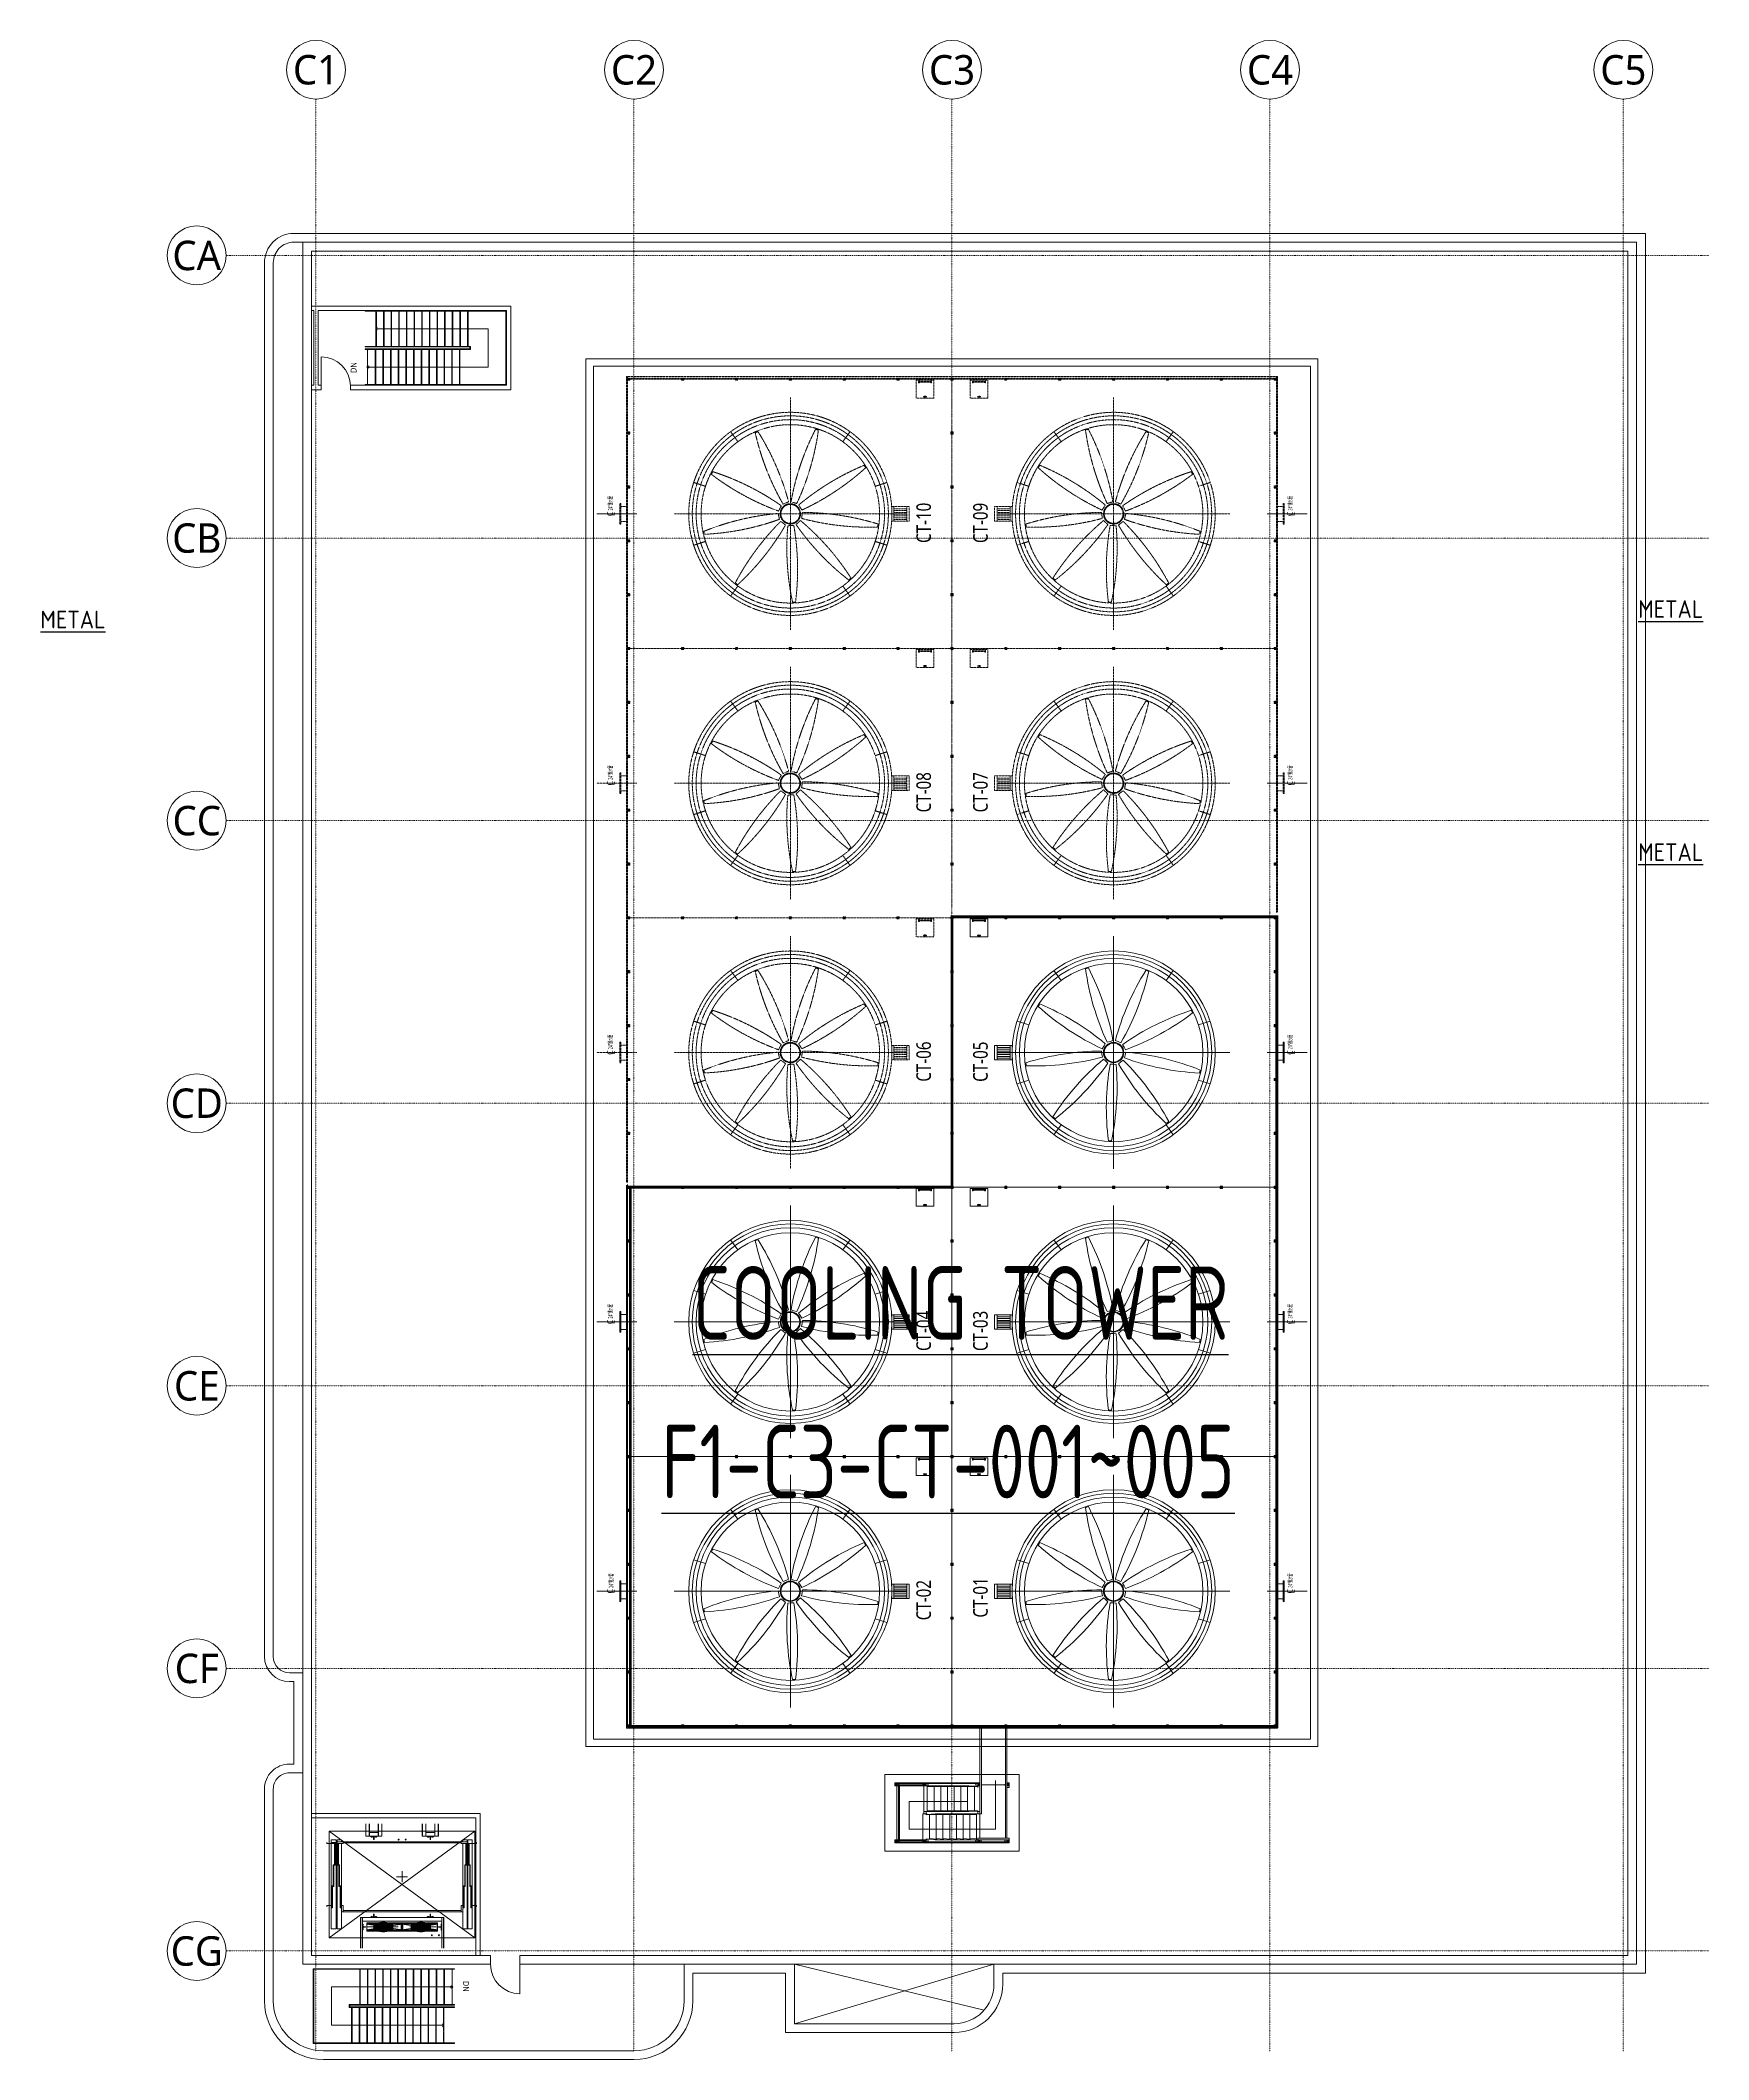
# Model space of a CAD drawing. Extents: x -182141 to -125485, y 4935 to 73531.
import ezdxf
from ezdxf.enums import TextEntityAlignment as Align

# ---------------------------------------------------------------- set-up
doc = ezdxf.new("R2010")
doc.units = 0
doc.header["$LTSCALE"] = 15
for name, pattern in [('CUP- LRF$0$CENTER', [2, 1.25, -0.25, 0.25, -0.25]), ('CUP- LRF$0$HIDDEN', [0.4, 0.3, -0.1]), ('CUP- LRF$0$JJP_三點線', [0.9, 0.3, -0.15, 0, -0.15, 0, -0.15, 0, -0.15]), ('CUP- LRF$0$JJP_虛線(退縮線、投影線、地下室範圍、非屬本工程、圖面分區)', [0.45, 0.3, -0.15]), ('CUP- LRF$0$TAI_實線_CNS', [2000, 1000, -1000]), ('XCM2QR1-200k$0$HIDDEN2', [0.1875, 0.125, -0.0625])]:
    doc.linetypes.add(name, pattern=pattern)
for name, color, linetype in [('CUP- LRF$0$A-OBJE-2D.Newcub', 252, 'Continuous'), ('CUP- LRF$0$A-STRS.Newcub', 252, 'Continuous'), ('CUP- LRF$0$A-WALL-EX.Newcub', 252, 'Continuous'), ('CUP- LRF$0$COOLING TOWER_4_3D_柱', 252, 'Continuous'), ('CUP- LRF$0$COOLING TOWER_4_COL', 252, 'Continuous'), ('CUP- LRF$0$COOLING TOWER_4_FAN', 252, 'Continuous'), ('CUP- LRF$0$COOLING TOWER_4_M-EQPM-CHILLER-NEW', 252, 'Continuous'), ('CUP- LRF$0$Door', 252, 'Continuous'), ('CUP- LRF$0$S-GRID.Newcub', 252, 'Continuous'), ('XCM2QR1-200k$0$F-FI-TXT', 200, 'Continuous'), ('XCM2QR1-200k$0$F-IG541-AREA', 100, 'XCM2QR1-200k$0$HIDDEN2'), ('XCM2QR1-200k$0$M-HVAC-EQUP-TEXT', 4, 'Continuous')]:
    doc.layers.add(name, color=color, linetype=linetype)
doc.styles.add('CUP- LRF$0$Standard', font='', dxfattribs={"width": 0.8})
doc.styles.add('XCM2QR1-200k$0$AA-TXT', font='isocp.shx', dxfattribs={"width": 0.8, "bigfont": 'china.shx'})
doc.styles.get('CUP- LRF$0$Standard').set_extended_font_data('Microsoft JhengHei')

# ---------------------------------------------------------------- blocks, each defined once
blk = doc.blocks.new('XCM2QR1-200k')
at = {"layer": 'XCM2QR1-200k$0$F-IG541-AREA', "const_width": 100}
blk.add_lwpolyline([(-140152, 43759), (-151181, 43759), (-151181, 34571), (-162105, 34571), (-162105, 16249), (-140152, 16249)], close=True, dxfattribs=at)
at = {"layer": 'XCM2QR1-200k$0$F-FI-TXT', "style": 'XCM2QR1-200k$0$AA-TXT', "width": 0.8}
for s, p in [('%%UCOOLING TOWER', (-150889, 30637)), ('%%UF1-C3-CT-001~005', (-151316, 25252))]:
    blk.add_text(s, height=2500, dxfattribs=at).set_placement(p, align=Align.MIDDLE_CENTER)
at = {"layer": 'XCM2QR1-200k$0$M-HVAC-EQUP-TEXT', "color": 252, "style": 'XCM2QR1-200k$0$AA-TXT'}
for p in [(-126771, 54212), (-181036, 53856), (-126771, 45953)]:
    blk.add_text('%%UMETAL', height=600, dxfattribs=at).set_placement(p, align=Align.MIDDLE_CENTER)
blk = doc.blocks.new('CUP- LRF')
at = {"layer": 'CUP- LRF$0$A-OBJE-2D.Newcub', "linetype": 'CUP- LRF$0$TAI_實線_CNS', "lineweight": 0}
for p, q in [((-172331, 12700), (-167381, 9075)), ((-172331, 9075), (-167381, 12700))]:
    blk.add_line(p, q, dxfattribs=at)
at = {"layer": 'CUP- LRF$0$A-OBJE-2D.Newcub', "lineweight": 0}
for p, q in [((-172331, 12700), (-172331, 9075)), ((-167381, 12700), (-172331, 12700)), ((-172271, 12400), (-172271, 9380)), ((-172271, 12400), (-172091, 12400)), ((-172091, 9380), (-172091, 12400)), ((-172061, 12400), (-172061, 9380)), ((-172061, 12400), (-171916, 12400)), ((-171916, 12330), (-171916, 12400)), ((-171091, 12523), (-171091, 12950)), ((-170541, 12523), (-171091, 12523)), ((-171086, 12523), (-171086, 12950)), ((-170972, 12523), (-170972, 12950)), ((-170966, 12523), (-170966, 12950)), ((-170966, 12648), (-170666, 12648)), ((-170666, 12529), (-170966, 12529)), ((-170942, 12523), (-170656, 12523)), ((-170914, 12501), (-170923, 12516)), ((-170923, 12516), (-170910, 12496)), ((-170922, 12519), (-170915, 12519)), ((-170913, 12516), (-170913, 12517)), ((-170913, 12501), (-170913, 12501)), ((-170912, 12514), (-170889, 12514)), ((-170872, 12496), (-170909, 12496)), ((-170887, 12508), (-170887, 12513)), ((-170816, 12523), (-170886, 12523)), ((-170886, 12523), (-170886, 12513)), ((-170886, 12507), (-170872, 12507)), ((-170882, 12508), (-170827, 12502)), ((-170871, 12505), (-170871, 12497)), ((-170826, 12415), (-170826, 12465)), ((-170816, 12415), (-170826, 12415)), ((-170823, 12469), (-170823, 12497)), ((-170816, 12523), (-170746, 12523)), ((-170816, 12415), (-170807, 12415)), ((-170810, 12469), (-170810, 12497)), ((-170807, 12415), (-170807, 12465)), ((-170751, 12508), (-170806, 12502)), ((-170762, 12505), (-170762, 12497)), ((-170747, 12507), (-170761, 12507)), ((-170761, 12496), (-170724, 12496)), ((-170746, 12523), (-170746, 12513)), ((-170746, 12508), (-170746, 12513)), ((-170721, 12514), (-170744, 12514)), ((-170710, 12516), (-170723, 12496)), ((-170720, 12516), (-170720, 12517)), ((-170720, 12501), (-170720, 12501)), ((-170719, 12501), (-170710, 12516)), ((-170711, 12519), (-170718, 12519)), ((-170666, 12523), (-170666, 12950)), ((-170660, 12523), (-170660, 12950)), ((-170546, 12523), (-170546, 12950)), ((-170541, 12523), (-170541, 12950)), ((-169171, 12523), (-169171, 12950)), ((-169171, 12523), (-168621, 12523)), ((-169166, 12523), (-169166, 12950)), ((-168771, 12523), (-169057, 12523)), ((-169052, 12523), (-169052, 12950)), ((-169046, 12523), (-169046, 12950)), ((-168746, 12648), (-169046, 12648)), ((-169046, 12529), (-168746, 12529)), ((-169003, 12516), (-168990, 12496)), ((-168994, 12501), (-169003, 12516)), ((-169002, 12519), (-168995, 12519)), ((-168993, 12516), (-168993, 12517)), ((-168993, 12501), (-168993, 12501)), ((-168992, 12514), (-168969, 12514)), ((-168952, 12496), (-168989, 12496)), ((-168967, 12508), (-168967, 12513)), ((-168966, 12523), (-168966, 12513)), ((-168896, 12523), (-168966, 12523)), ((-168966, 12507), (-168952, 12507)), ((-168962, 12508), (-168907, 12502)), ((-168951, 12505), (-168951, 12497)), ((-168906, 12415), (-168906, 12465)), ((-168896, 12415), (-168906, 12415)), ((-168903, 12469), (-168903, 12497)), ((-168896, 12523), (-168826, 12523)), ((-168896, 12415), (-168887, 12415)), ((-168890, 12469), (-168890, 12497)), ((-168887, 12415), (-168887, 12465)), ((-168831, 12508), (-168886, 12502)), ((-168842, 12505), (-168842, 12497)), ((-168827, 12507), (-168841, 12507)), ((-168841, 12496), (-168804, 12496)), ((-168826, 12523), (-168826, 12513)), ((-168826, 12508), (-168826, 12513)), ((-168801, 12514), (-168824, 12514)), ((-168790, 12516), (-168803, 12496)), ((-168800, 12516), (-168800, 12517)), ((-168800, 12501), (-168800, 12501)), ((-168799, 12501), (-168790, 12516)), ((-168791, 12519), (-168798, 12519)), ((-168746, 12523), (-168746, 12950)), ((-168740, 12523), (-168740, 12950)), ((-168626, 12523), (-168626, 12950)), ((-168621, 12523), (-168621, 12950)), ((-167796, 12330), (-167796, 12400)), ((-167651, 12400), (-167796, 12400)), ((-167651, 12400), (-167651, 9380)), ((-167621, 12400), (-167621, 9380)), ((-167621, 12400), (-167476, 12400)), ((-167476, 12275), (-167476, 12400)), ((-167381, 9075), (-167381, 12700)), ((-172406, 12315), (-172416, 12315)), ((-172416, 12315), (-172416, 12275)), ((-172266, 12275), (-172416, 12275)), ((-172266, 12315), (-172276, 12315)), ((-172091, 12310), (-172271, 12310)), ((-172271, 12275), (-172091, 12275)), ((-172266, 12315), (-172266, 12275)), ((-172149, 11535), (-172149, 12275)), ((-172125, 12275), (-172125, 11535)), ((-172061, 12330), (-167651, 12330)), ((-172061, 12275), (-171856, 12275)), ((-172041, 12275), (-172041, 11535)), ((-172021, 11535), (-172021, 12275)), ((-171916, 9380), (-171916, 12275)), ((-171856, 12275), (-171856, 12330)), ((-167856, 12295), (-171856, 12295)), ((-167856, 12275), (-167856, 12330)), ((-167651, 12275), (-167856, 12275)), ((-167796, 9380), (-167796, 12275)), ((-167691, 11535), (-167691, 12275)), ((-167671, 12275), (-167671, 11535)), ((-167621, 12275), (-167476, 12275)), ((-167601, 12275), (-167601, 11535)), ((-167581, 11535), (-167581, 12275)), ((-167481, 12315), (-167481, 12275)), ((-167481, 12315), (-167471, 12315)), ((-167481, 12275), (-167332, 12275)), ((-167476, 9380), (-167476, 12275)), ((-167342, 12315), (-167332, 12315)), ((-167332, 12315), (-167332, 12275)), ((-172173, 11555), (-172197, 11555)), ((-172197, 11555), (-172197, 10815)), ((-172173, 10815), (-172173, 11555)), ((-172125, 11535), (-172149, 11535)), ((-172041, 11535), (-172021, 11535)), ((-172001, 11555), (-172001, 10815)), ((-171981, 11555), (-172001, 11555)), ((-171981, 10815), (-171981, 11555)), ((-167731, 10815), (-167731, 11555)), ((-167731, 11555), (-167711, 11555)), ((-167711, 11555), (-167711, 10815)), ((-167671, 11535), (-167691, 11535)), ((-167601, 11535), (-167581, 11535)), ((-167561, 11555), (-167561, 10815)), ((-167541, 11555), (-167561, 11555)), ((-167541, 10815), (-167541, 11555)), ((-172221, 10835), (-172245, 10835)), ((-172245, 10835), (-172245, 10095)), ((-172221, 10095), (-172221, 10835)), ((-172197, 10815), (-172173, 10815)), ((-172001, 10815), (-171981, 10815)), ((-171961, 10835), (-171961, 10095)), ((-171941, 10835), (-171961, 10835)), ((-171941, 10095), (-171941, 10835)), ((-167771, 10095), (-167771, 10835)), ((-167771, 10835), (-167751, 10835)), ((-167751, 10835), (-167751, 10095)), ((-167711, 10815), (-167731, 10815)), ((-167561, 10815), (-167541, 10815)), ((-167521, 10835), (-167521, 10095)), ((-167501, 10835), (-167521, 10835)), ((-167501, 10095), (-167501, 10835)), ((-172266, 10175), (-172416, 10175)), ((-172416, 10135), (-172416, 10175)), ((-172406, 10135), (-172416, 10135)), ((-172266, 10135), (-172276, 10135)), ((-172266, 10135), (-172266, 10175)), ((-172245, 10095), (-172221, 10095)), ((-171961, 10095), (-171941, 10095)), ((-171916, 10175), (-171856, 10175)), ((-167796, 9960), (-171916, 9960)), ((-171856, 10175), (-171856, 9960)), ((-167856, 9995), (-171856, 9995)), ((-171269, 8725), (-171269, 9767)), ((-171269, 9767), (-168442, 9767)), ((-171210, 9767), (-171210, 8725)), ((-171204, 9767), (-171204, 8725)), ((-171204, 9761), (-168508, 9761)), ((-171204, 9642), (-168508, 9642)), ((-170942, 9767), (-170656, 9767)), ((-170923, 9773), (-170910, 9793)), ((-170914, 9788), (-170923, 9773)), ((-170922, 9771), (-170915, 9771)), ((-170913, 9789), (-170913, 9789)), ((-170913, 9774), (-170913, 9772)), ((-170912, 9775), (-170889, 9775)), ((-170872, 9794), (-170909, 9794)), ((-170887, 9781), (-170887, 9777)), ((-170886, 9783), (-170872, 9783)), ((-170886, 9767), (-170886, 9777)), ((-170816, 9767), (-170886, 9767)), ((-170882, 9781), (-170827, 9787)), ((-170871, 9784), (-170871, 9792)), ((-170826, 9875), (-170826, 9824)), ((-170816, 9875), (-170826, 9875)), ((-170823, 9820), (-170823, 9792)), ((-170816, 9875), (-170807, 9875)), ((-170816, 9767), (-170746, 9767)), ((-170810, 9820), (-170810, 9792)), ((-170807, 9875), (-170807, 9824)), ((-170751, 9781), (-170806, 9787)), ((-170762, 9784), (-170762, 9792)), ((-170761, 9794), (-170724, 9794)), ((-170747, 9783), (-170761, 9783)), ((-170746, 9781), (-170746, 9777)), ((-170746, 9767), (-170746, 9777)), ((-170721, 9775), (-170744, 9775)), ((-170710, 9773), (-170723, 9793)), ((-170720, 9789), (-170720, 9789)), ((-170720, 9774), (-170720, 9772)), ((-170719, 9788), (-170710, 9773)), ((-170711, 9771), (-170718, 9771)), ((-168771, 9767), (-169057, 9767)), ((-169003, 9773), (-168990, 9793)), ((-168994, 9788), (-169003, 9773)), ((-169002, 9771), (-168995, 9771)), ((-168993, 9789), (-168993, 9789)), ((-168993, 9774), (-168993, 9772)), ((-168992, 9775), (-168969, 9775)), ((-168952, 9794), (-168989, 9794)), ((-168967, 9781), (-168967, 9777)), ((-168966, 9783), (-168952, 9783)), ((-168966, 9767), (-168966, 9777)), ((-168896, 9767), (-168966, 9767)), ((-168962, 9781), (-168907, 9787)), ((-168951, 9784), (-168951, 9792)), ((-168906, 9875), (-168906, 9824)), ((-168896, 9875), (-168906, 9875)), ((-168903, 9820), (-168903, 9792)), ((-168896, 9875), (-168887, 9875)), ((-168896, 9767), (-168826, 9767)), ((-168890, 9820), (-168890, 9792)), ((-168887, 9875), (-168887, 9824)), ((-168831, 9781), (-168886, 9787)), ((-168842, 9784), (-168842, 9792)), ((-168841, 9794), (-168804, 9794)), ((-168827, 9783), (-168841, 9783)), ((-168826, 9781), (-168826, 9777)), ((-168826, 9767), (-168826, 9777)), ((-168801, 9775), (-168824, 9775)), ((-168790, 9773), (-168803, 9793)), ((-168800, 9789), (-168800, 9789)), ((-168800, 9774), (-168800, 9772)), ((-168799, 9788), (-168790, 9773)), ((-168791, 9771), (-168798, 9771)), ((-168508, 9767), (-168508, 8725)), ((-168448, 9767), (-168448, 8725)), ((-168442, 9767), (-168442, 8725)), ((-167796, 10175), (-167856, 10175)), ((-167856, 10175), (-167856, 9960)), ((-167751, 10095), (-167771, 10095)), ((-167521, 10095), (-167501, 10095)), ((-167481, 10135), (-167481, 10175)), ((-167481, 10175), (-167332, 10175)), ((-167481, 10135), (-167471, 10135)), ((-167342, 10135), (-167332, 10135)), ((-167332, 10135), (-167332, 10175)), ((-167531, 9075), (-172331, 9075)), ((-172331, 9075), (-167381, 9075)), ((-172271, 9380), (-172091, 9380)), ((-172061, 9380), (-171916, 9380)), ((-171204, 9565), (-171204, 9279)), ((-171204, 9440), (-171204, 9510)), ((-171204, 9510), (-171195, 9510)), ((-171204, 9440), (-171204, 9370)), ((-171204, 9370), (-171195, 9370)), ((-171201, 9545), (-171201, 9538)), ((-171201, 9334), (-171201, 9342)), ((-171198, 9536), (-171199, 9536)), ((-171198, 9343), (-171199, 9343)), ((-171183, 9537), (-171198, 9546)), ((-171198, 9546), (-171178, 9534)), ((-171198, 9333), (-171178, 9346)), ((-171183, 9342), (-171198, 9333)), ((-171196, 9535), (-171196, 9512)), ((-171196, 9345), (-171196, 9368)), ((-171190, 9510), (-171195, 9510)), ((-171190, 9369), (-171195, 9369)), ((-171190, 9505), (-171184, 9450)), ((-171190, 9374), (-171184, 9429)), ((-171189, 9509), (-171189, 9495)), ((-171189, 9371), (-171189, 9384)), ((-171187, 9494), (-171179, 9494)), ((-171187, 9385), (-171179, 9385)), ((-171183, 9536), (-171183, 9536)), ((-171183, 9343), (-171183, 9343)), ((-171151, 9446), (-171179, 9446)), ((-171151, 9433), (-171179, 9433)), ((-171178, 9495), (-171178, 9532)), ((-171178, 9384), (-171178, 9347)), ((-171096, 9449), (-171147, 9449)), ((-171096, 9430), (-171147, 9430)), ((-171096, 9440), (-171096, 9449)), ((-171096, 9440), (-171096, 9430)), ((-168656, 9565), (-171056, 9565)), ((-169856, 9540), (-171056, 9340)), ((-171056, 9540), (-169856, 9340)), ((-169856, 9540), (-171056, 9540)), ((-171056, 9340), (-171056, 9540)), ((-171056, 9540), (-171056, 9340)), ((-170976, 9540), (-171056, 9540)), ((-169856, 9340), (-171056, 9340)), ((-171056, 9340), (-170976, 9340)), ((-168656, 9315), (-171056, 9315)), ((-171049, 9365), (-171049, 9514)), ((-171038, 9526), (-170982, 9531)), ((-170982, 9348), (-171038, 9353)), ((-170976, 9537), (-170976, 9540)), ((-170976, 9340), (-170976, 9342)), ((-170824, 9545), (-170824, 9540)), ((-170824, 9540), (-170824, 9545)), ((-170168, 9545), (-170824, 9545)), ((-170824, 9545), (-170824, 9540)), ((-170814, 9538), (-170824, 9540)), ((-170824, 9540), (-170168, 9540)), ((-170814, 9522), (-170824, 9520)), ((-170824, 9520), (-170824, 9515)), ((-170824, 9515), (-170824, 9520)), ((-170824, 9520), (-170168, 9520)), ((-170824, 9520), (-170824, 9515)), ((-170814, 9512), (-170824, 9515)), ((-170824, 9515), (-170168, 9515)), ((-170814, 9496), (-170824, 9494)), ((-170824, 9494), (-170824, 9489)), ((-170824, 9489), (-170824, 9494)), ((-170824, 9494), (-170168, 9494)), ((-170824, 9494), (-170824, 9489)), ((-170814, 9486), (-170824, 9489)), ((-170824, 9489), (-170168, 9489)), ((-170814, 9471), (-170824, 9468)), ((-170824, 9468), (-170824, 9463)), ((-170824, 9468), (-170168, 9468)), ((-170824, 9463), (-170824, 9468)), ((-170824, 9468), (-170824, 9463)), ((-170824, 9463), (-170824, 9468)), ((-170824, 9468), (-170824, 9463)), ((-170824, 9463), (-170168, 9463)), ((-170814, 9460), (-170824, 9463)), ((-170814, 9445), (-170824, 9442)), ((-170824, 9442), (-170824, 9437)), ((-170824, 9442), (-170168, 9442)), ((-170824, 9437), (-170824, 9442)), ((-170824, 9442), (-170824, 9437)), ((-170824, 9437), (-170168, 9437)), ((-170814, 9434), (-170824, 9437)), ((-170814, 9419), (-170824, 9416)), ((-170824, 9416), (-170824, 9411)), ((-170824, 9416), (-170168, 9416)), ((-170824, 9411), (-170824, 9416)), ((-170824, 9416), (-170824, 9411)), ((-170824, 9411), (-170168, 9411)), ((-170814, 9409), (-170824, 9411)), ((-170814, 9393), (-170824, 9390)), ((-170824, 9390), (-170824, 9385)), ((-170824, 9390), (-170168, 9390)), ((-170824, 9385), (-170824, 9390)), ((-170824, 9390), (-170824, 9385)), ((-170824, 9385), (-170168, 9385)), ((-170814, 9383), (-170824, 9385)), ((-170814, 9367), (-170824, 9365)), ((-170824, 9365), (-170824, 9360)), ((-170824, 9365), (-170168, 9365)), ((-170824, 9360), (-170824, 9365)), ((-170824, 9365), (-170824, 9360)), ((-170824, 9360), (-170168, 9360)), ((-170814, 9357), (-170824, 9360)), ((-170814, 9341), (-170824, 9339)), ((-170824, 9339), (-170168, 9339)), ((-170824, 9335), (-170824, 9339)), ((-170824, 9339), (-170824, 9335)), ((-170824, 9335), (-170168, 9335)), ((-170541, 9583), (-170539, 9585)), ((-170451, 9583), (-170541, 9583)), ((-170451, 9297), (-170541, 9297)), ((-170539, 9295), (-170541, 9297)), ((-170451, 9583), (-170453, 9585)), ((-170453, 9295), (-170451, 9297)), ((-170179, 9538), (-170168, 9540)), ((-170179, 9522), (-170168, 9520)), ((-170179, 9512), (-170168, 9515)), ((-170179, 9496), (-170168, 9494)), ((-170179, 9486), (-170168, 9489)), ((-170179, 9471), (-170168, 9468)), ((-170179, 9460), (-170168, 9463)), ((-170179, 9460), (-170168, 9463)), ((-170179, 9445), (-170168, 9442)), ((-170179, 9434), (-170168, 9437)), ((-170179, 9419), (-170168, 9416)), ((-170179, 9409), (-170168, 9411)), ((-170179, 9393), (-170168, 9390)), ((-170179, 9383), (-170168, 9385)), ((-170179, 9367), (-170168, 9365)), ((-170179, 9357), (-170168, 9360)), ((-170179, 9341), (-170168, 9339)), ((-170168, 9540), (-170168, 9545)), ((-170168, 9540), (-170168, 9545)), ((-170168, 9515), (-170168, 9520)), ((-170168, 9515), (-170168, 9520)), ((-170168, 9489), (-170168, 9494)), ((-170168, 9489), (-170168, 9494)), ((-170168, 9463), (-170168, 9468)), ((-170168, 9463), (-170168, 9468)), ((-170168, 9463), (-170168, 9468)), ((-170168, 9437), (-170168, 9442)), ((-170168, 9437), (-170168, 9442)), ((-170168, 9411), (-170168, 9416)), ((-170168, 9411), (-170168, 9416)), ((-170168, 9385), (-170168, 9390)), ((-170168, 9385), (-170168, 9390)), ((-170168, 9360), (-170168, 9365)), ((-170168, 9360), (-170168, 9365)), ((-170168, 9335), (-170168, 9339)), ((-169936, 9537), (-169936, 9540)), ((-169936, 9540), (-169856, 9540)), ((-169936, 9340), (-169936, 9342)), ((-169856, 9340), (-169936, 9340)), ((-169875, 9526), (-169931, 9531)), ((-169931, 9348), (-169875, 9353)), ((-169864, 9365), (-169864, 9514)), ((-168656, 9540), (-169856, 9540)), ((-169856, 9540), (-168656, 9340)), ((-168656, 9540), (-169856, 9340)), ((-169856, 9340), (-169856, 9540)), ((-169856, 9340), (-169856, 9540)), ((-169856, 9540), (-169856, 9340)), ((-169856, 9540), (-169856, 9340)), ((-169856, 9340), (-169856, 9540)), ((-169856, 9340), (-169856, 9540)), ((-169856, 9340), (-169856, 9540)), ((-169856, 9340), (-169856, 9540)), ((-169856, 9540), (-169856, 9340)), ((-169856, 9540), (-169856, 9340)), ((-169776, 9540), (-169856, 9540)), ((-168656, 9340), (-169856, 9340)), ((-169856, 9340), (-169776, 9340)), ((-169849, 9365), (-169849, 9514)), ((-169838, 9526), (-169782, 9531)), ((-169782, 9348), (-169838, 9353)), ((-169776, 9537), (-169776, 9540)), ((-169776, 9340), (-169776, 9342)), ((-169544, 9540), (-169544, 9545)), ((-169544, 9545), (-168888, 9545)), ((-169544, 9540), (-169544, 9545)), ((-168888, 9540), (-169544, 9540)), ((-169534, 9538), (-169544, 9540)), ((-169534, 9522), (-169544, 9520)), ((-168888, 9520), (-169544, 9520)), ((-169544, 9515), (-169544, 9520)), ((-169544, 9515), (-169544, 9520)), ((-168888, 9515), (-169544, 9515)), ((-169534, 9512), (-169544, 9515)), ((-169534, 9496), (-169544, 9494)), ((-168888, 9494), (-169544, 9494)), ((-169544, 9489), (-169544, 9494)), ((-169544, 9489), (-169544, 9494)), ((-168888, 9489), (-169544, 9489)), ((-169534, 9486), (-169544, 9489)), ((-169534, 9471), (-169544, 9468)), ((-169544, 9463), (-169544, 9468)), ((-168888, 9468), (-169544, 9468)), ((-169544, 9463), (-169544, 9468)), ((-169544, 9463), (-169544, 9468)), ((-169534, 9460), (-169544, 9463)), ((-168888, 9463), (-169544, 9463)), ((-169534, 9460), (-169544, 9463)), ((-169534, 9445), (-169544, 9442)), ((-169544, 9437), (-169544, 9442)), ((-168888, 9442), (-169544, 9442)), ((-169544, 9437), (-169544, 9442)), ((-169534, 9434), (-169544, 9437)), ((-168888, 9437), (-169544, 9437)), ((-169534, 9419), (-169544, 9416)), ((-169544, 9411), (-169544, 9416)), ((-168888, 9416), (-169544, 9416)), ((-169544, 9411), (-169544, 9416)), ((-169534, 9409), (-169544, 9411)), ((-168888, 9411), (-169544, 9411)), ((-169534, 9393), (-169544, 9390)), ((-169544, 9385), (-169544, 9390)), ((-168888, 9390), (-169544, 9390)), ((-169544, 9385), (-169544, 9390)), ((-169534, 9383), (-169544, 9385)), ((-168888, 9385), (-169544, 9385)), ((-169534, 9367), (-169544, 9365)), ((-169544, 9360), (-169544, 9365)), ((-168888, 9365), (-169544, 9365)), ((-169544, 9360), (-169544, 9365)), ((-169534, 9357), (-169544, 9360)), ((-168888, 9360), (-169544, 9360)), ((-169534, 9341), (-169544, 9339)), ((-168888, 9339), (-169544, 9339)), ((-169544, 9335), (-169544, 9339)), ((-168888, 9335), (-169544, 9335)), ((-169261, 9583), (-169259, 9585)), ((-169261, 9583), (-169171, 9583)), ((-169261, 9297), (-169171, 9297)), ((-169259, 9295), (-169261, 9297)), ((-169171, 9583), (-169173, 9585)), ((-169173, 9295), (-169171, 9297)), ((-168899, 9538), (-168888, 9540)), ((-168899, 9522), (-168888, 9520)), ((-168899, 9512), (-168888, 9515)), ((-168899, 9496), (-168888, 9494)), ((-168899, 9486), (-168888, 9489)), ((-168899, 9471), (-168888, 9468)), ((-168899, 9460), (-168888, 9463)), ((-168899, 9445), (-168888, 9442)), ((-168899, 9434), (-168888, 9437)), ((-168899, 9419), (-168888, 9416)), ((-168899, 9409), (-168888, 9411)), ((-168899, 9393), (-168888, 9390)), ((-168899, 9383), (-168888, 9385)), ((-168899, 9367), (-168888, 9365)), ((-168899, 9357), (-168888, 9360)), ((-168899, 9341), (-168888, 9339)), ((-168888, 9545), (-168888, 9540)), ((-168888, 9540), (-168888, 9545)), ((-168888, 9545), (-168888, 9540)), ((-168888, 9520), (-168888, 9515)), ((-168888, 9515), (-168888, 9520)), ((-168888, 9520), (-168888, 9515)), ((-168888, 9494), (-168888, 9489)), ((-168888, 9489), (-168888, 9494)), ((-168888, 9494), (-168888, 9489)), ((-168888, 9468), (-168888, 9463)), ((-168888, 9463), (-168888, 9468)), ((-168888, 9468), (-168888, 9463)), ((-168888, 9463), (-168888, 9468)), ((-168888, 9468), (-168888, 9463)), ((-168888, 9442), (-168888, 9437)), ((-168888, 9437), (-168888, 9442)), ((-168888, 9442), (-168888, 9437)), ((-168888, 9416), (-168888, 9411)), ((-168888, 9411), (-168888, 9416)), ((-168888, 9416), (-168888, 9411)), ((-168888, 9390), (-168888, 9385)), ((-168888, 9385), (-168888, 9390)), ((-168888, 9390), (-168888, 9385)), ((-168888, 9365), (-168888, 9360)), ((-168888, 9360), (-168888, 9365)), ((-168888, 9365), (-168888, 9360)), ((-168888, 9335), (-168888, 9339)), ((-168888, 9339), (-168888, 9335)), ((-168736, 9537), (-168736, 9540)), ((-168736, 9540), (-168656, 9540)), ((-168736, 9340), (-168736, 9342)), ((-168656, 9340), (-168736, 9340)), ((-168675, 9526), (-168731, 9531)), ((-168731, 9348), (-168675, 9353)), ((-168664, 9365), (-168664, 9514)), ((-168656, 9340), (-168656, 9540)), ((-168656, 9540), (-168656, 9340)), ((-168616, 9449), (-168566, 9449)), ((-168616, 9440), (-168616, 9449)), ((-168616, 9440), (-168616, 9430)), ((-168616, 9430), (-168566, 9430)), ((-168562, 9446), (-168534, 9446)), ((-168562, 9433), (-168534, 9433)), ((-168515, 9546), (-168535, 9534)), ((-168535, 9495), (-168535, 9532)), ((-168535, 9384), (-168535, 9347)), ((-168515, 9333), (-168535, 9346)), ((-168526, 9494), (-168534, 9494)), ((-168526, 9385), (-168534, 9385)), ((-168530, 9537), (-168515, 9546)), ((-168530, 9536), (-168530, 9536)), ((-168530, 9343), (-168530, 9343)), ((-168530, 9342), (-168515, 9333)), ((-168523, 9505), (-168529, 9450)), ((-168523, 9374), (-168529, 9429)), ((-168524, 9509), (-168524, 9495)), ((-168524, 9371), (-168524, 9384)), ((-168523, 9510), (-168518, 9510)), ((-168523, 9369), (-168518, 9369)), ((-168508, 9510), (-168518, 9510)), ((-168508, 9370), (-168518, 9370)), ((-168517, 9535), (-168517, 9512)), ((-168517, 9345), (-168517, 9368)), ((-168515, 9536), (-168514, 9536)), ((-168515, 9343), (-168514, 9343)), ((-168512, 9545), (-168512, 9538)), ((-168512, 9334), (-168512, 9342)), ((-168508, 9565), (-168508, 9279)), ((-168508, 9440), (-168508, 9510)), ((-168508, 9440), (-168508, 9370)), ((-167651, 9380), (-167796, 9380)), ((-167621, 9380), (-167476, 9380)), ((-156531, 8175), (-150089, 6618)), ((-149758, 8175), (-156531, 6153))]:
    blk.add_line(p, q, dxfattribs=at)
at = {"layer": 'CUP- LRF$0$A-OBJE-2D.Newcub', "linetype": 'CUP- LRF$0$CENTER', "lineweight": 0}
for p, q in [((-170913, 12501), (-170871, 12501)), ((-170910, 12501), (-170910, 12514)), ((-170902, 12487), (-170902, 12521)), ((-170893, 12501), (-170893, 12514)), ((-170816, 12405), (-170816, 12536)), ((-170720, 12501), (-170762, 12501)), ((-170740, 12501), (-170740, 12514)), ((-170731, 12487), (-170731, 12521)), ((-170723, 12501), (-170723, 12514)), ((-168993, 12501), (-168951, 12501)), ((-168990, 12501), (-168990, 12514)), ((-168982, 12487), (-168982, 12521)), ((-168973, 12501), (-168973, 12514)), ((-168896, 12405), (-168896, 12536)), ((-168800, 12501), (-168842, 12501)), ((-168820, 12501), (-168820, 12514)), ((-168811, 12487), (-168811, 12521)), ((-168803, 12501), (-168803, 12514)), ((-169670, 11145), (-170043, 11145)), ((-169856, 11331), (-169856, 10958)), ((-170913, 9789), (-170871, 9789)), ((-170910, 9789), (-170910, 9775)), ((-170902, 9802), (-170902, 9768)), ((-170893, 9789), (-170893, 9775)), ((-170816, 9884), (-170816, 9754)), ((-170720, 9789), (-170762, 9789)), ((-170740, 9789), (-170740, 9775)), ((-170731, 9802), (-170731, 9768)), ((-170723, 9789), (-170723, 9775)), ((-168993, 9789), (-168951, 9789)), ((-168990, 9789), (-168990, 9775)), ((-168982, 9802), (-168982, 9768)), ((-168973, 9789), (-168973, 9775)), ((-168896, 9884), (-168896, 9754)), ((-168800, 9789), (-168842, 9789)), ((-168820, 9789), (-168820, 9775)), ((-168811, 9802), (-168811, 9768)), ((-168803, 9789), (-168803, 9775)), ((-171087, 9440), (-171217, 9440)), ((-171169, 9525), (-171203, 9525)), ((-171169, 9355), (-171203, 9355)), ((-171183, 9533), (-171196, 9533)), ((-171183, 9516), (-171196, 9516)), ((-171183, 9363), (-171196, 9363)), ((-171183, 9346), (-171196, 9346)), ((-171183, 9536), (-171183, 9494)), ((-171183, 9343), (-171183, 9385)), ((-170625, 9440), (-171041, 9440)), ((-170118, 9440), (-170874, 9440)), ((-170496, 9305), (-170496, 9575)), ((-169985, 9440), (-170401, 9440)), ((-169594, 9440), (-168838, 9440)), ((-169216, 9305), (-169216, 9575)), ((-168705, 9440), (-169121, 9440)), ((-168626, 9440), (-168496, 9440)), ((-168544, 9525), (-168510, 9525)), ((-168544, 9355), (-168510, 9355)), ((-168530, 9536), (-168530, 9494)), ((-168530, 9533), (-168517, 9533)), ((-168530, 9516), (-168517, 9516)), ((-168530, 9343), (-168530, 9385)), ((-168530, 9363), (-168517, 9363)), ((-168530, 9346), (-168517, 9346))]:
    blk.add_line(p, q, dxfattribs=at)
at = {"layer": 'CUP- LRF$0$A-OBJE-2D.Newcub', "linetype": 'CUP- LRF$0$HIDDEN', "lineweight": 0}
for p, q in [((-170816, 12522), (-170886, 12522)), ((-170816, 12522), (-170746, 12522)), ((-168896, 12522), (-168966, 12522)), ((-168896, 12522), (-168826, 12522)), ((-170816, 9768), (-170886, 9768)), ((-170816, 9768), (-170746, 9768)), ((-168896, 9768), (-168966, 9768)), ((-168896, 9768), (-168826, 9768)), ((-171203, 9440), (-171203, 9510)), ((-171203, 9440), (-171203, 9370)), ((-168509, 9440), (-168509, 9510)), ((-168509, 9440), (-168509, 9370))]:
    blk.add_line(p, q, dxfattribs=at)
at = {"layer": 'CUP- LRF$0$A-OBJE-2D.Newcub', "lineweight": 0}
for points in [[(-168656, 9565), (-171056, 9565), (-171056, 9581), (-168656, 9581)], [(-171056, 9540), (-170976, 9540), (-170976, 9565), (-171056, 9565)], [(-171056, 9540), (-170976, 9540), (-170976, 9565), (-171056, 9565)], [(-171056, 9340), (-170976, 9340), (-170976, 9315), (-171056, 9315)], [(-171056, 9340), (-170976, 9340), (-170976, 9315), (-171056, 9315)], [(-168656, 9315), (-171056, 9315), (-171056, 9299), (-168656, 9299)], [(-170176, 9335), (-170176, 9545), (-170816, 9545), (-170816, 9335)], [(-170621, 9581), (-170621, 9590), (-170371, 9590), (-170371, 9581)], [(-170621, 9299), (-170621, 9290), (-170371, 9290), (-170371, 9299)], [(-170546, 9591), (-170546, 9600), (-170446, 9600), (-170446, 9591)], [(-170546, 9289), (-170546, 9280), (-170446, 9280), (-170446, 9289)], [(-170545, 9464), (-170545, 9416), (-170447, 9416), (-170447, 9464)], [(-169856, 9340), (-169936, 9340), (-169936, 9315), (-169856, 9315)], [(-169826, 9295), (-169886, 9295), (-169886, 9585), (-169826, 9585)], [(-169856, 9340), (-169776, 9340), (-169776, 9315), (-169856, 9315)], [(-169536, 9335), (-169536, 9545), (-168896, 9545), (-168896, 9335)], [(-169091, 9581), (-169091, 9590), (-169341, 9590), (-169341, 9581)], [(-169091, 9299), (-169091, 9290), (-169341, 9290), (-169341, 9299)], [(-169196, 9540), (-169276, 9540), (-169276, 9565), (-169196, 9565)], [(-169166, 9591), (-169166, 9600), (-169266, 9600), (-169266, 9591)], [(-169166, 9289), (-169166, 9280), (-169266, 9280), (-169266, 9289)], [(-169167, 9464), (-169167, 9416), (-169265, 9416), (-169265, 9464)], [(-169196, 9540), (-169116, 9540), (-169116, 9565), (-169196, 9565)], [(-168656, 9540), (-168736, 9540), (-168736, 9565), (-168656, 9565)], [(-168656, 9540), (-168736, 9540), (-168736, 9565), (-168656, 9565)], [(-168656, 9340), (-168736, 9340), (-168736, 9315), (-168656, 9315)], [(-168656, 9340), (-168736, 9340), (-168736, 9315), (-168656, 9315)]]:
    blk.add_lwpolyline(points, close=True, dxfattribs=at)
for points in [[(-170541, 9583), (-170541, 9464)], [(-170541, 9416), (-170541, 9297)], [(-170453, 9585), (-170539, 9585)], [(-170539, 9295), (-170453, 9295)], [(-170461, 9576), (-170451, 9576)], [(-170461, 9576), (-170461, 9566)], [(-170461, 9566), (-170451, 9566)], [(-170461, 9314), (-170451, 9314)], [(-170461, 9304), (-170461, 9314)], [(-170461, 9304), (-170451, 9304)], [(-170451, 9576), (-170451, 9583)], [(-170451, 9464), (-170451, 9566)], [(-170451, 9314), (-170451, 9416)], [(-170451, 9297), (-170451, 9304)], [(-169261, 9576), (-169261, 9583)], [(-169251, 9576), (-169261, 9576)], [(-169261, 9464), (-169261, 9566)], [(-169251, 9566), (-169261, 9566)], [(-169261, 9314), (-169261, 9416)], [(-169251, 9314), (-169261, 9314)], [(-169261, 9297), (-169261, 9304)], [(-169251, 9304), (-169261, 9304)], [(-169259, 9585), (-169173, 9585)], [(-169173, 9295), (-169259, 9295)], [(-169251, 9576), (-169251, 9566)], [(-169251, 9304), (-169251, 9314)], [(-169171, 9583), (-169171, 9464)], [(-169171, 9416), (-169171, 9297)]]:
    blk.add_lwpolyline(points, dxfattribs=at)
for centre in [(-169976, 12410), (-169736, 12410), (-168846, 9160), (-168606, 9160)]:
    blk.add_circle(centre, 15, dxfattribs=at)
for centre, radius, start, end in [((-170922, 12517), 1.5, 90, 212.22876), ((-170915, 12517), 1.5, 0, 90), ((-170913, 12502), 1, 210.07309, 270), ((-170912, 12516), 1.5, 180, 270), ((-170909, 12497), 1.5, 212.22876, 270), ((-170909, 12497), 1.5, 212.22876, 270), ((-170889, 12513), 1.5, 0, 90), ((-170886, 12508), 1.5, 180, 270), ((-170881, 12513), 5, 180, 263.82204), ((-170872, 12505), 1.5, 0, 90), ((-170872, 12497), 1.5, 270, 0), ((-170828, 12497), 5, 0, 83.82204), ((-170826, 12469), 3.3, 270, 0), ((-170805, 12497), 5, 96.17796, 180), ((-170807, 12469), 3.3, 180, 270), ((-170761, 12505), 1.3, 91.73764, 188.65122), ((-170761, 12497), 1.5, 180, 270), ((-170751, 12513), 5, 276.17796, 0), ((-170747, 12508), 1.5, 270, 0), ((-170744, 12513), 1.5, 90, 180), ((-170724, 12497), 1.5, 270, 327.77124), ((-170724, 12497), 1.5, 270, 327.77124), ((-170721, 12516), 1.5, 270, 0), ((-170718, 12517), 1.5, 90, 180), ((-170720, 12502), 1, 270, 329.92691), ((-170711, 12517), 1.5, 327.77124, 90), ((-169002, 12517), 1.5, 90, 212.22876), ((-168995, 12517), 1.5, 0, 90), ((-168993, 12502), 1, 210.07309, 270), ((-168992, 12516), 1.5, 180, 270), ((-168989, 12497), 1.5, 212.22876, 270), ((-168989, 12497), 1.5, 212.22876, 270), ((-168969, 12513), 1.5, 0, 90), ((-168966, 12508), 1.5, 180, 270), ((-168961, 12513), 5, 180, 263.82204), ((-168952, 12505), 1.3, 351.34878, 88.26236), ((-168952, 12497), 1.5, 270, 0), ((-168908, 12497), 5, 0, 83.82204), ((-168906, 12469), 3.3, 270, 0), ((-168885, 12497), 5, 96.17796, 180), ((-168887, 12469), 3.3, 180, 270), ((-168841, 12505), 1.5, 90, 180), ((-168841, 12497), 1.5, 180, 270), ((-168831, 12513), 5, 276.17796, 0), ((-168827, 12508), 1.5, 270, 0), ((-168824, 12513), 1.5, 90, 180), ((-168804, 12497), 1.5, 270, 327.77124), ((-168804, 12497), 1.5, 270, 327.77124), ((-168801, 12516), 1.5, 270, 0), ((-168798, 12517), 1.5, 90, 180), ((-168800, 12502), 1, 270, 329.92691), ((-168791, 12517), 1.5, 327.77124, 90), ((-170922, 9772), 1.5, 147.77124, 270), ((-170915, 9772), 1.5, 270, 0), ((-170913, 9788), 1, 90, 149.92691), ((-170912, 9774), 1.5, 90, 180), ((-170909, 9792), 1.5, 90, 147.77124), ((-170909, 9792), 1.5, 90, 147.77124), ((-170889, 9777), 1.5, 270, 0), ((-170886, 9781), 1.5, 90, 180), ((-170881, 9777), 5, 96.17796, 180), ((-170872, 9792), 1.5, 0, 90), ((-170872, 9784), 1.5, 270, 0), ((-170828, 9792), 5, 276.17796, 0), ((-170826, 9820), 3.3, 0, 90), ((-170807, 9820), 3.3, 90, 180), ((-170805, 9792), 5, 180, 263.82204), ((-170761, 9792), 1.5, 90, 180), ((-170761, 9784), 1.3, 171.34878, 268.26236), ((-170751, 9777), 5, 0, 83.82204), ((-170747, 9781), 1.5, 0, 90), ((-170744, 9777), 1.5, 180, 270), ((-170724, 9792), 1.5, 32.22876, 90), ((-170724, 9792), 1.5, 32.22876, 90), ((-170721, 9774), 1.5, 0, 90), ((-170720, 9788), 1, 30.07309, 90), ((-170718, 9772), 1.5, 180, 270), ((-170711, 9772), 1.5, 270, 32.22876), ((-169002, 9772), 1.5, 147.77124, 270), ((-168995, 9772), 1.5, 270, 0), ((-168993, 9788), 1, 90, 149.92691), ((-168992, 9774), 1.5, 90, 180), ((-168989, 9792), 1.5, 90, 147.77124), ((-168989, 9792), 1.5, 90, 147.77124), ((-168969, 9777), 1.5, 270, 0), ((-168966, 9781), 1.5, 90, 180), ((-168961, 9777), 5, 96.17796, 180), ((-168952, 9792), 1.5, 0, 90), ((-168952, 9784), 1.3, 271.73764, 8.65122), ((-168908, 9792), 5, 276.17796, 0), ((-168906, 9820), 3.3, 0, 90), ((-168887, 9820), 3.3, 90, 180), ((-168885, 9792), 5, 180, 263.82204), ((-168841, 9792), 1.5, 90, 180), ((-168841, 9784), 1.5, 180, 270), ((-168831, 9777), 5, 0, 83.82204), ((-168827, 9781), 1.5, 0, 90), ((-168824, 9777), 1.5, 180, 270), ((-168804, 9792), 1.5, 32.22876, 90), ((-168804, 9792), 1.5, 32.22876, 90), ((-168801, 9774), 1.5, 0, 90), ((-168800, 9788), 1, 30.07309, 90), ((-168798, 9772), 1.5, 180, 270), ((-168791, 9772), 1.5, 270, 32.22876), ((-171199, 9545), 1.5, 57.77124, 180), ((-171199, 9538), 1.5, 180, 270), ((-171199, 9342), 1.5, 90, 180), ((-171199, 9334), 1.5, 180, 302.22876), ((-171198, 9535), 1.5, 0, 90), ((-171198, 9345), 1.5, 270, 0), ((-171195, 9512), 1.5, 180, 270), ((-171195, 9368), 1.5, 90, 180), ((-171195, 9505), 5, 6.17796, 90), ((-171195, 9375), 5, 270, 353.82204), ((-171190, 9509), 1.5, 0, 90), ((-171190, 9371), 1.5, 270, 0), ((-171187, 9495), 1.5, 180, 270), ((-171187, 9384), 1.3, 81.34878, 178.26236), ((-171179, 9451), 5, 186.17796, 270), ((-171179, 9428), 5, 90, 173.82204), ((-171184, 9536), 1, 0, 59.92691), ((-171184, 9343), 1, 300.07309, 0), ((-171179, 9495), 1.5, 270, 0), ((-171179, 9384), 1.5, 0, 90), ((-171179, 9532), 1.5, 0, 57.77124), ((-171179, 9532), 1.5, 0, 57.77124), ((-171179, 9347), 1.5, 302.22876, 0), ((-171179, 9347), 1.5, 302.22876, 0), ((-171151, 9449), 3.3, 270, 0), ((-171151, 9430), 3.3, 0, 90), ((-171037, 9514), 12, 95.00064, 180), ((-171037, 9365), 12, 180, 264.99936), ((-170982, 9537), 6, 275.00064, 0), ((-170982, 9342), 6, 0, 84.99936), ((-170816, 9530), 8, 285, 75), ((-170816, 9530), 8, 285, 75), ((-170816, 9504), 8, 285, 75), ((-170816, 9504), 8, 285, 75), ((-170816, 9478), 8, 285, 75), ((-170816, 9478), 8, 285, 75), ((-170816, 9453), 8, 285, 75), ((-170816, 9453), 8, 285, 75), ((-170816, 9427), 8, 285, 75), ((-170816, 9427), 8, 285, 75), ((-170816, 9401), 8, 285, 75), ((-170816, 9401), 8, 285, 75), ((-170816, 9375), 8, 285, 75), ((-170816, 9375), 8, 285, 75), ((-170816, 9349), 8, 285, 75), ((-170816, 9349), 8, 285, 75), ((-170176, 9530), 8, 105, 255), ((-170176, 9530), 8, 105, 255), ((-170176, 9504), 8, 105, 255), ((-170176, 9504), 8, 105, 255), ((-170176, 9478), 8, 105, 255), ((-170176, 9478), 8, 105, 255), ((-170176, 9453), 8, 105, 255), ((-170176, 9453), 8, 105, 255), ((-170176, 9427), 8, 105, 255), ((-170176, 9427), 8, 105, 255), ((-170176, 9401), 8, 105, 255), ((-170176, 9401), 8, 105, 255), ((-170176, 9375), 8, 105, 255), ((-170176, 9375), 8, 105, 255), ((-170176, 9349), 8, 105, 255), ((-170176, 9349), 8, 105, 255), ((-169930, 9537), 6, 180, 264.99936), ((-169930, 9342), 6, 95.00064, 180), ((-169876, 9514), 12, 0, 84.99936), ((-169876, 9365), 12, 275.00064, 0), ((-169837, 9514), 12, 95.00064, 180), ((-169837, 9365), 12, 180, 264.99936), ((-169782, 9537), 6, 275.00064, 0), ((-169782, 9342), 6, 0, 84.99936), ((-169536, 9530), 8, 285, 75), ((-169536, 9530), 8, 285, 75), ((-169536, 9504), 8, 285, 75), ((-169536, 9504), 8, 285, 75), ((-169536, 9478), 8, 285, 75), ((-169536, 9478), 8, 285, 75), ((-169536, 9453), 8, 285, 75), ((-169536, 9453), 8, 285, 75), ((-169536, 9427), 8, 285, 75), ((-169536, 9427), 8, 285, 75), ((-169536, 9401), 8, 285, 75), ((-169536, 9401), 8, 285, 75), ((-169536, 9375), 8, 285, 75), ((-169536, 9375), 8, 285, 75), ((-169536, 9349), 8, 285, 75), ((-169536, 9349), 8, 285, 75), ((-168896, 9530), 8, 105, 255), ((-168896, 9530), 8, 105, 255), ((-168896, 9504), 8, 105, 255), ((-168896, 9504), 8, 105, 255), ((-168896, 9478), 8, 105, 255), ((-168896, 9478), 8, 105, 255), ((-168896, 9453), 8, 105, 255), ((-168896, 9453), 8, 105, 255), ((-168896, 9427), 8, 105, 255), ((-168896, 9427), 8, 105, 255), ((-168896, 9401), 8, 105, 255), ((-168896, 9401), 8, 105, 255), ((-168896, 9375), 8, 105, 255), ((-168896, 9375), 8, 105, 255), ((-168896, 9349), 8, 105, 255), ((-168896, 9349), 8, 105, 255), ((-168730, 9537), 6, 180, 264.99936), ((-168730, 9342), 6, 95.00064, 180), ((-168676, 9514), 12, 0, 84.99936), ((-168676, 9365), 12, 275.00064, 0), ((-168562, 9449), 3.3, 180, 270), ((-168562, 9430), 3.3, 90, 180), ((-168534, 9532), 1.5, 122.22876, 180), ((-168534, 9532), 1.5, 122.22876, 180), ((-168534, 9495), 1.5, 180, 270), ((-168534, 9384), 1.5, 90, 180), ((-168534, 9347), 1.5, 180, 237.77124), ((-168534, 9347), 1.5, 180, 237.77124), ((-168534, 9451), 5, 270, 353.82204), ((-168534, 9428), 5, 6.17796, 90), ((-168529, 9536), 1, 120.07309, 180), ((-168529, 9343), 1, 180, 239.92691), ((-168526, 9495), 1.5, 270, 0), ((-168526, 9384), 1.3, 1.73764, 98.65122), ((-168523, 9509), 1.5, 90, 180), ((-168523, 9371), 1.5, 180, 270), ((-168518, 9505), 5, 90, 173.82204), ((-168518, 9375), 5, 186.17796, 270), ((-168518, 9512), 1.5, 270, 0), ((-168518, 9368), 1.5, 0, 90), ((-168515, 9535), 1.5, 90, 180), ((-168515, 9345), 1.5, 180, 270), ((-168514, 9545), 1.5, 0, 122.22876), ((-168514, 9334), 1.5, 237.77124, 0), ((-168514, 9538), 1.5, 270, 0), ((-168514, 9342), 1.5, 0, 90)]:
    blk.add_arc(centre, radius, start, end, dxfattribs=at)
at = {"layer": 'CUP- LRF$0$A-STRS.Newcub', "lineweight": 0}
for p, q in [((-170751, 64355), (-171111, 64355)), ((-171111, 64355), (-171111, 64335)), ((-171111, 64335), (-170751, 64335)), ((-167371, 64355), (-170751, 64355)), ((-170751, 64335), (-167371, 64335)), ((-170491, 64335), (-170751, 64335)), ((-170751, 64335), (-170751, 63135)), ((-170491, 63135), (-170491, 64335)), ((-170231, 64335), (-170491, 64335)), ((-170491, 64335), (-170491, 63135)), ((-170231, 63135), (-170231, 64335)), ((-169971, 64335), (-170231, 64335)), ((-170231, 64335), (-170231, 63135)), ((-169971, 63135), (-169971, 64335)), ((-169711, 64335), (-169971, 64335)), ((-169971, 64335), (-169971, 63135)), ((-169711, 63135), (-169711, 64335)), ((-169451, 64335), (-169711, 64335)), ((-169711, 64335), (-169711, 63135)), ((-169451, 63135), (-169451, 64335)), ((-169191, 64335), (-169451, 64335)), ((-169451, 64335), (-169451, 63135)), ((-169191, 63135), (-169191, 64335)), ((-168931, 64335), (-169191, 64335)), ((-169191, 64335), (-169191, 63135)), ((-168931, 63135), (-168931, 64335)), ((-168671, 64335), (-168931, 64335)), ((-168931, 64335), (-168931, 63135)), ((-168671, 63135), (-168671, 64335)), ((-168411, 64335), (-168671, 64335)), ((-168671, 64335), (-168671, 63135)), ((-168411, 63135), (-168411, 64335)), ((-168151, 64335), (-168411, 64335)), ((-168411, 64335), (-168411, 63135)), ((-168151, 63135), (-168151, 64335)), ((-167891, 64335), (-168151, 64335)), ((-168151, 64335), (-168151, 63135)), ((-167891, 63135), (-167891, 64335)), ((-167891, 64335), (-167891, 63135)), ((-167631, 64335), (-167891, 64335)), ((-167631, 63135), (-167631, 64335)), ((-166331, 64335), (-167631, 64335)), ((-167631, 64335), (-167631, 63135)), ((-167371, 64335), (-167371, 64355)), ((-166311, 64355), (-167371, 64355)), ((-167371, 64355), (-167371, 64335)), ((-167371, 64335), (-166331, 64335)), ((-166331, 64335), (-166331, 61835)), ((-166331, 61835), (-166331, 64335)), ((-166311, 61815), (-166311, 64355)), ((-170751, 63135), (-171111, 63135)), ((-171111, 63135), (-171111, 63115)), ((-171111, 63115), (-170751, 63115)), ((-170701, 63785), (-170751, 63735)), ((-170751, 63735), (-170491, 63735)), ((-170751, 63735), (-170701, 63685)), ((-167531, 63135), (-170751, 63135)), ((-170751, 63135), (-170491, 63135)), ((-170751, 63115), (-167551, 63115)), ((-170491, 63735), (-167631, 63735)), ((-170491, 63135), (-170231, 63135)), ((-170231, 63135), (-169971, 63135)), ((-169971, 63135), (-169711, 63135)), ((-169711, 63135), (-169451, 63135)), ((-169451, 63135), (-169191, 63135)), ((-169191, 63135), (-168931, 63135)), ((-168931, 63135), (-168671, 63135)), ((-168671, 63135), (-168411, 63135)), ((-168411, 63135), (-168151, 63135)), ((-168151, 63135), (-167891, 63135)), ((-167891, 63135), (-167631, 63135)), ((-167631, 63735), (-166931, 63735)), ((-167631, 63135), (-167531, 63135)), ((-167551, 63115), (-167551, 63055)), ((-167531, 63035), (-167531, 63135)), ((-167531, 63135), (-167531, 63035)), ((-166931, 63735), (-166931, 62435)), ((-171011, 63055), (-171111, 63055)), ((-171111, 63055), (-171111, 63035)), ((-171111, 63035), (-171011, 63035)), ((-171011, 63035), (-171031, 63035)), ((-171031, 63035), (-171031, 61835)), ((-167591, 63055), (-171011, 63055)), ((-171011, 63035), (-167591, 63035)), ((-170751, 63035), (-171011, 63035)), ((-170751, 62435), (-171011, 62435)), ((-170751, 63035), (-170751, 61835)), ((-170491, 63035), (-170751, 63035)), ((-170751, 61835), (-170751, 63035)), ((-167891, 62435), (-170751, 62435)), ((-170231, 63035), (-170491, 63035)), ((-170491, 63035), (-170491, 61835)), ((-170491, 61835), (-170491, 63035)), ((-169971, 63035), (-170231, 63035)), ((-170231, 63035), (-170231, 61835)), ((-170231, 61835), (-170231, 63035)), ((-169711, 63035), (-169971, 63035)), ((-169971, 63035), (-169971, 61835)), ((-169971, 61835), (-169971, 63035)), ((-169451, 63035), (-169711, 63035)), ((-169711, 63035), (-169711, 61835)), ((-169711, 61835), (-169711, 63035)), ((-169191, 63035), (-169451, 63035)), ((-169451, 63035), (-169451, 61835)), ((-169451, 61835), (-169451, 63035)), ((-168931, 63035), (-169191, 63035)), ((-169191, 63035), (-169191, 61835)), ((-169191, 61835), (-169191, 63035)), ((-168671, 63035), (-168931, 63035)), ((-168931, 63035), (-168931, 61835)), ((-168931, 61835), (-168931, 63035)), ((-168411, 63035), (-168671, 63035)), ((-168671, 63035), (-168671, 61835)), ((-168671, 61835), (-168671, 63035)), ((-168151, 63035), (-168411, 63035)), ((-168411, 63035), (-168411, 61835)), ((-168411, 61835), (-168411, 63035)), ((-167891, 63035), (-168151, 63035)), ((-168151, 63035), (-168151, 61835)), ((-168151, 61835), (-168151, 63035)), ((-167531, 63035), (-167891, 63035)), ((-167891, 63035), (-167891, 61835)), ((-167891, 61835), (-167891, 63035)), ((-166931, 62435), (-167891, 62435)), ((-167551, 63055), (-167591, 63055)), ((-167591, 63055), (-167591, 63035)), ((-167591, 63035), (-167591, 63055)), ((-167591, 63035), (-167531, 63035)), ((-171011, 61835), (-171111, 61835)), ((-171111, 61835), (-171111, 61815)), ((-171111, 61815), (-171011, 61815)), ((-171031, 61835), (-171011, 61835)), ((-167591, 61835), (-171011, 61835)), ((-171011, 61835), (-170751, 61835)), ((-171011, 61815), (-167591, 61815)), ((-170751, 61835), (-170491, 61835)), ((-170491, 61835), (-170231, 61835)), ((-170231, 61835), (-169971, 61835)), ((-169971, 61835), (-169711, 61835)), ((-169711, 61835), (-169451, 61835)), ((-169451, 61835), (-169191, 61835)), ((-169191, 61835), (-168931, 61835)), ((-168931, 61835), (-168671, 61835)), ((-168671, 61835), (-168411, 61835)), ((-168411, 61835), (-168151, 61835)), ((-168151, 61835), (-167891, 61835)), ((-167891, 61835), (-166331, 61835)), ((-166331, 61835), (-167591, 61835)), ((-167591, 61835), (-167591, 61815)), ((-167591, 61815), (-167591, 61835)), ((-167591, 61815), (-166311, 61815)), ((-171596, 8024), (-172876, 8024)), ((-172876, 8024), (-172876, 5484)), ((-172856, 5504), (-172856, 8004)), ((-172856, 8004), (-171596, 8004)), ((-171296, 8004), (-172856, 8004)), ((-172856, 8004), (-172856, 5504)), ((-171596, 8004), (-171596, 8024)), ((-168176, 8024), (-171596, 8024)), ((-171596, 8024), (-171596, 8004)), ((-171596, 8004), (-168176, 8004)), ((-171296, 6804), (-171296, 8004)), ((-171036, 8004), (-171296, 8004)), ((-171296, 8004), (-171296, 6804)), ((-171036, 6804), (-171036, 8004)), ((-170776, 8004), (-171036, 8004)), ((-171036, 8004), (-171036, 6804)), ((-170776, 6804), (-170776, 8004)), ((-170516, 8004), (-170776, 8004)), ((-170776, 8004), (-170776, 6804)), ((-170516, 6804), (-170516, 8004)), ((-170256, 8004), (-170516, 8004)), ((-170516, 8004), (-170516, 6804)), ((-170256, 6804), (-170256, 8004)), ((-169996, 8004), (-170256, 8004)), ((-170256, 8004), (-170256, 6804)), ((-169996, 6804), (-169996, 8004)), ((-169736, 8004), (-169996, 8004)), ((-169996, 8004), (-169996, 6804)), ((-169736, 6804), (-169736, 8004)), ((-169476, 8004), (-169736, 8004)), ((-169736, 8004), (-169736, 6804)), ((-169476, 6804), (-169476, 8004)), ((-169216, 8004), (-169476, 8004)), ((-169476, 8004), (-169476, 6804)), ((-169216, 6804), (-169216, 8004)), ((-168956, 8004), (-169216, 8004)), ((-169216, 8004), (-169216, 6804)), ((-168956, 6804), (-168956, 8004)), ((-168696, 8004), (-168956, 8004)), ((-168956, 8004), (-168956, 6804)), ((-168696, 6804), (-168696, 8004)), ((-168436, 8004), (-168696, 8004)), ((-168696, 8004), (-168696, 6804)), ((-168436, 6804), (-168436, 8004)), ((-168436, 8004), (-168436, 6804)), ((-168176, 8004), (-168436, 8004)), ((-168076, 8024), (-168176, 8024)), ((-168176, 8004), (-168076, 8004)), ((-168156, 8004), (-168176, 8004)), ((-168156, 6804), (-168156, 8004)), ((-168076, 8004), (-168076, 8024)), ((-172256, 6104), (-172256, 7404)), ((-172256, 7404), (-171296, 7404)), ((-171296, 7404), (-168436, 7404)), ((-168436, 7404), (-168176, 7404)), ((-171596, 6804), (-171656, 6804)), ((-171656, 6804), (-171656, 6704)), ((-171656, 6704), (-171656, 6804)), ((-171656, 6804), (-171296, 6804)), ((-171656, 6704), (-168436, 6704)), ((-171556, 6704), (-171656, 6704)), ((-171636, 6724), (-171636, 6784)), ((-171636, 6784), (-171596, 6784)), ((-168436, 6724), (-171636, 6724)), ((-171596, 6784), (-171596, 6804)), ((-168176, 6804), (-171596, 6804)), ((-171596, 6804), (-171596, 6784)), ((-171596, 6784), (-168176, 6784)), ((-171296, 6704), (-171556, 6704)), ((-171556, 6704), (-171556, 5504)), ((-171556, 5504), (-171556, 6704)), ((-171296, 6804), (-171036, 6804)), ((-171036, 6704), (-171296, 6704)), ((-171296, 6704), (-171296, 5504)), ((-171296, 5504), (-171296, 6704)), ((-171036, 6804), (-170776, 6804)), ((-170776, 6704), (-171036, 6704)), ((-171036, 6704), (-171036, 5504)), ((-171036, 5504), (-171036, 6704)), ((-170776, 6804), (-170516, 6804)), ((-170516, 6704), (-170776, 6704)), ((-170776, 6704), (-170776, 5504)), ((-170776, 5504), (-170776, 6704)), ((-170516, 6804), (-170256, 6804)), ((-170256, 6704), (-170516, 6704)), ((-170516, 6704), (-170516, 5504)), ((-170516, 5504), (-170516, 6704)), ((-170256, 6804), (-169996, 6804)), ((-169996, 6704), (-170256, 6704)), ((-170256, 6704), (-170256, 5504)), ((-170256, 5504), (-170256, 6704)), ((-169996, 6804), (-169736, 6804)), ((-169736, 6704), (-169996, 6704)), ((-169996, 6704), (-169996, 5504)), ((-169996, 5504), (-169996, 6704)), ((-169736, 6804), (-169476, 6804)), ((-169476, 6704), (-169736, 6704)), ((-169736, 6704), (-169736, 5504)), ((-169736, 5504), (-169736, 6704)), ((-169476, 6804), (-169216, 6804)), ((-169216, 6704), (-169476, 6704)), ((-169476, 6704), (-169476, 5504)), ((-169476, 5504), (-169476, 6704)), ((-169216, 6804), (-168956, 6804)), ((-168956, 6704), (-169216, 6704)), ((-169216, 6704), (-169216, 5504)), ((-169216, 5504), (-169216, 6704)), ((-168956, 6804), (-168696, 6804)), ((-168696, 6704), (-168956, 6704)), ((-168956, 6704), (-168956, 5504)), ((-168956, 5504), (-168956, 6704)), ((-168696, 6804), (-168436, 6804)), ((-168436, 6704), (-168696, 6704)), ((-168696, 6704), (-168696, 5504)), ((-168696, 5504), (-168696, 6704)), ((-168436, 6804), (-168176, 6804)), ((-168076, 6724), (-168436, 6724)), ((-168436, 6704), (-168076, 6704)), ((-168436, 5504), (-168436, 6704)), ((-168076, 6804), (-168176, 6804)), ((-168176, 6804), (-168156, 6804)), ((-168176, 6784), (-168076, 6784)), ((-168076, 6784), (-168076, 6804)), ((-168076, 6704), (-168076, 6724)), ((-171816, 5504), (-172856, 5504)), ((-172856, 5504), (-171556, 5504)), ((-171556, 6104), (-172256, 6104)), ((-168436, 5504), (-171816, 5504)), ((-171816, 5504), (-171816, 5484)), ((-171816, 5484), (-171816, 5504)), ((-168696, 6104), (-171556, 6104)), ((-171556, 5504), (-171296, 5504)), ((-171296, 5504), (-171036, 5504)), ((-171036, 5504), (-170776, 5504)), ((-170776, 5504), (-170516, 5504)), ((-170516, 5504), (-170256, 5504)), ((-170256, 5504), (-169996, 5504)), ((-169996, 5504), (-169736, 5504)), ((-169736, 5504), (-169476, 5504)), ((-169476, 5504), (-169216, 5504)), ((-169216, 5504), (-168956, 5504)), ((-168956, 5504), (-168696, 5504)), ((-168436, 6104), (-168696, 6104)), ((-168696, 5504), (-168436, 5504)), ((-168436, 6104), (-168486, 6154)), ((-168486, 6054), (-168436, 6104)), ((-168076, 5504), (-168436, 5504)), ((-168076, 5484), (-168076, 5504)), ((-172876, 5484), (-171816, 5484)), ((-171816, 5484), (-168436, 5484)), ((-168436, 5484), (-168076, 5484))]:
    blk.add_line(p, q, dxfattribs=at)
at = {"layer": 'CUP- LRF$0$A-STRS.Newcub', "linetype": 'CUP- LRF$0$JJP_虛線(退縮線、投影線、地下室範圍、非屬本工程、圖面分區)', "lineweight": 0}
for p, q in [((-170731, 64335), (-170731, 63135)), ((-170471, 64335), (-170731, 64335)), ((-170471, 63135), (-170471, 64335)), ((-170471, 64335), (-170471, 63135)), ((-170211, 64335), (-170471, 64335)), ((-170211, 63135), (-170211, 64335)), ((-170211, 64335), (-170211, 63135)), ((-169951, 64335), (-170211, 64335)), ((-169951, 63135), (-169951, 64335)), ((-169951, 64335), (-169951, 63135)), ((-169691, 64335), (-169951, 64335)), ((-169691, 63135), (-169691, 64335)), ((-169691, 64335), (-169691, 63135)), ((-169431, 64335), (-169691, 64335)), ((-169431, 63135), (-169431, 64335)), ((-169431, 64335), (-169431, 63135)), ((-169171, 64335), (-169431, 64335)), ((-169171, 63135), (-169171, 64335)), ((-169171, 64335), (-169171, 63135)), ((-168911, 64335), (-169171, 64335)), ((-168911, 63135), (-168911, 64335)), ((-168911, 64335), (-168911, 63135)), ((-168651, 64335), (-168911, 64335)), ((-168651, 63135), (-168651, 64335)), ((-168651, 64335), (-168651, 63135)), ((-168391, 64335), (-168651, 64335)), ((-168391, 63135), (-168391, 64335)), ((-168391, 64335), (-168391, 63135)), ((-168131, 64335), (-168391, 64335)), ((-168131, 63135), (-168131, 64335)), ((-168131, 64335), (-168131, 63135)), ((-167871, 64335), (-168131, 64335)), ((-167871, 63135), (-167871, 64335)), ((-167871, 64335), (-167871, 63135)), ((-167631, 64335), (-167871, 64335)), ((-167611, 64335), (-167631, 64335)), ((-167611, 63135), (-167611, 64335)), ((-167611, 64335), (-167611, 63135)), ((-166331, 64335), (-167611, 64335)), ((-166331, 61835), (-166331, 64335)), ((-170731, 63135), (-170471, 63135)), ((-170471, 63135), (-170211, 63135)), ((-170211, 63135), (-169951, 63135)), ((-169951, 63135), (-169691, 63135)), ((-169691, 63135), (-169431, 63135)), ((-169431, 63135), (-169171, 63135)), ((-169171, 63135), (-168911, 63135)), ((-168911, 63135), (-168651, 63135)), ((-168651, 63135), (-168391, 63135)), ((-168391, 63135), (-168131, 63135)), ((-168131, 63135), (-167871, 63135)), ((-167871, 63135), (-167631, 63135)), ((-167631, 63135), (-167611, 63135)), ((-167611, 63135), (-167531, 63135)), ((-167531, 63135), (-167531, 63035)), ((-171011, 63035), (-171031, 63035)), ((-171031, 63035), (-171031, 61835)), ((-170771, 63035), (-171011, 63035)), ((-170511, 63035), (-170771, 63035)), ((-170771, 63035), (-170771, 61835)), ((-170771, 61835), (-170771, 63035)), ((-170251, 63035), (-170511, 63035)), ((-170511, 63035), (-170511, 61835)), ((-170511, 61835), (-170511, 63035)), ((-169991, 63035), (-170251, 63035)), ((-170251, 63035), (-170251, 61835)), ((-170251, 61835), (-170251, 63035)), ((-169731, 63035), (-169991, 63035)), ((-169991, 63035), (-169991, 61835)), ((-169991, 61835), (-169991, 63035)), ((-169471, 63035), (-169731, 63035)), ((-169731, 63035), (-169731, 61835)), ((-169731, 61835), (-169731, 63035)), ((-169211, 63035), (-169471, 63035)), ((-169471, 63035), (-169471, 61835)), ((-169471, 61835), (-169471, 63035)), ((-168951, 63035), (-169211, 63035)), ((-169211, 63035), (-169211, 61835)), ((-169211, 61835), (-169211, 63035)), ((-168691, 63035), (-168951, 63035)), ((-168951, 63035), (-168951, 61835)), ((-168951, 61835), (-168951, 63035)), ((-168431, 63035), (-168691, 63035)), ((-168691, 63035), (-168691, 61835)), ((-168691, 61835), (-168691, 63035)), ((-168171, 63035), (-168431, 63035)), ((-168431, 63035), (-168431, 61835)), ((-168431, 61835), (-168431, 63035)), ((-167911, 63035), (-168171, 63035)), ((-168171, 63035), (-168171, 61835)), ((-168171, 61835), (-168171, 63035)), ((-167531, 63035), (-167911, 63035)), ((-167911, 63035), (-167911, 61835)), ((-167911, 61835), (-167911, 63035)), ((-171031, 61835), (-171011, 61835)), ((-171011, 61835), (-170771, 61835)), ((-170771, 61835), (-170511, 61835)), ((-170511, 61835), (-170251, 61835)), ((-170251, 61835), (-169991, 61835)), ((-169991, 61835), (-169731, 61835)), ((-169731, 61835), (-169471, 61835)), ((-169471, 61835), (-169211, 61835)), ((-169211, 61835), (-168951, 61835)), ((-168951, 61835), (-168691, 61835)), ((-168691, 61835), (-168431, 61835)), ((-168431, 61835), (-168171, 61835)), ((-168171, 61835), (-167911, 61835)), ((-167911, 61835), (-166331, 61835)), ((-171276, 8004), (-172856, 8004)), ((-172856, 8004), (-172856, 5504)), ((-171276, 6804), (-171276, 8004)), ((-171276, 8004), (-171276, 6804)), ((-171016, 8004), (-171276, 8004)), ((-171016, 6804), (-171016, 8004)), ((-171016, 8004), (-171016, 6804)), ((-170756, 8004), (-171016, 8004)), ((-170756, 6804), (-170756, 8004)), ((-170756, 8004), (-170756, 6804)), ((-170496, 8004), (-170756, 8004)), ((-170496, 6804), (-170496, 8004)), ((-170496, 8004), (-170496, 6804)), ((-170236, 8004), (-170496, 8004)), ((-170236, 6804), (-170236, 8004)), ((-170236, 8004), (-170236, 6804)), ((-169976, 8004), (-170236, 8004)), ((-169976, 6804), (-169976, 8004)), ((-169976, 8004), (-169976, 6804)), ((-169716, 8004), (-169976, 8004)), ((-169716, 6804), (-169716, 8004)), ((-169716, 8004), (-169716, 6804)), ((-169456, 8004), (-169716, 8004)), ((-169456, 6804), (-169456, 8004)), ((-169456, 8004), (-169456, 6804)), ((-169196, 8004), (-169456, 8004)), ((-169196, 6804), (-169196, 8004)), ((-169196, 8004), (-169196, 6804)), ((-168936, 8004), (-169196, 8004)), ((-168936, 6804), (-168936, 8004)), ((-168936, 8004), (-168936, 6804)), ((-168676, 8004), (-168936, 8004)), ((-168676, 6804), (-168676, 8004)), ((-168676, 8004), (-168676, 6804)), ((-168416, 8004), (-168676, 8004)), ((-168416, 6804), (-168416, 8004)), ((-168416, 8004), (-168416, 6804)), ((-168176, 8004), (-168416, 8004)), ((-168156, 8004), (-168176, 8004)), ((-168156, 6804), (-168156, 8004)), ((-171656, 6704), (-171656, 6804)), ((-171656, 6804), (-171276, 6804)), ((-171576, 6704), (-171656, 6704)), ((-171556, 6704), (-171576, 6704)), ((-171576, 6704), (-171576, 5504)), ((-171576, 5504), (-171576, 6704)), ((-171316, 6704), (-171556, 6704)), ((-171056, 6704), (-171316, 6704)), ((-171316, 6704), (-171316, 5504)), ((-171316, 5504), (-171316, 6704)), ((-171276, 6804), (-171016, 6804)), ((-170796, 6704), (-171056, 6704)), ((-171056, 6704), (-171056, 5504)), ((-171056, 5504), (-171056, 6704)), ((-171016, 6804), (-170756, 6804)), ((-170536, 6704), (-170796, 6704)), ((-170796, 6704), (-170796, 5504)), ((-170796, 5504), (-170796, 6704)), ((-170756, 6804), (-170496, 6804)), ((-170276, 6704), (-170536, 6704)), ((-170536, 6704), (-170536, 5504)), ((-170536, 5504), (-170536, 6704)), ((-170496, 6804), (-170236, 6804)), ((-170016, 6704), (-170276, 6704)), ((-170276, 6704), (-170276, 5504)), ((-170276, 5504), (-170276, 6704)), ((-170236, 6804), (-169976, 6804)), ((-169756, 6704), (-170016, 6704)), ((-170016, 6704), (-170016, 5504)), ((-170016, 5504), (-170016, 6704)), ((-169976, 6804), (-169716, 6804)), ((-169496, 6704), (-169756, 6704)), ((-169756, 6704), (-169756, 5504)), ((-169756, 5504), (-169756, 6704)), ((-169716, 6804), (-169456, 6804)), ((-169236, 6704), (-169496, 6704)), ((-169496, 6704), (-169496, 5504)), ((-169496, 5504), (-169496, 6704)), ((-169456, 6804), (-169196, 6804)), ((-168976, 6704), (-169236, 6704)), ((-169236, 6704), (-169236, 5504)), ((-169236, 5504), (-169236, 6704)), ((-169196, 6804), (-168936, 6804)), ((-168716, 6704), (-168976, 6704)), ((-168976, 6704), (-168976, 5504)), ((-168976, 5504), (-168976, 6704)), ((-168936, 6804), (-168676, 6804)), ((-168456, 6704), (-168716, 6704)), ((-168716, 6704), (-168716, 5504)), ((-168716, 5504), (-168716, 6704)), ((-168676, 6804), (-168416, 6804)), ((-168456, 5504), (-168456, 6704)), ((-168416, 6804), (-168176, 6804)), ((-168176, 6804), (-168156, 6804)), ((-172856, 5504), (-171576, 5504)), ((-171576, 5504), (-171556, 5504)), ((-171556, 5504), (-171316, 5504)), ((-171316, 5504), (-171056, 5504)), ((-171056, 5504), (-170796, 5504)), ((-170796, 5504), (-170536, 5504)), ((-170536, 5504), (-170276, 5504)), ((-170276, 5504), (-170016, 5504)), ((-170016, 5504), (-169756, 5504)), ((-169756, 5504), (-169496, 5504)), ((-169496, 5504), (-169236, 5504)), ((-169236, 5504), (-168976, 5504)), ((-168976, 5504), (-168716, 5504)), ((-168716, 5504), (-168456, 5504))]:
    blk.add_line(p, q, dxfattribs=at)
at = {"layer": 'CUP- LRF$0$A-STRS.Newcub', "lineweight": 0, "flags": 128}
for points in [[(-171011, 62398, 1), (-171011, 62473, 1)], [(-168176, 7442, 1), (-168176, 7367, 1)]]:
    blk.add_lwpolyline(points, format="xyb", close=True, dxfattribs=at)
at = {"layer": 'CUP- LRF$0$A-WALL-EX.Newcub', "lineweight": 0}
for p, q in [((-172606, 61780), (-172606, 61815)), ((-172606, 61665), (-172606, 61780)), ((-171606, 61780), (-171606, 61815)), ((-171606, 61665), (-171606, 61780)), ((-166856, 8290), (-166856, 8475)), ((-166856, 8175), (-166856, 8290)), ((-165856, 8290), (-165856, 8475)), ((-165856, 8175), (-165856, 8290))]:
    blk.add_line(p, q, dxfattribs=at)
at = {"layer": 'CUP- LRF$0$A-WALL-EX.Newcub', "lineweight": 0, "flags": 128}
for points in [[(-127931, 66975), (-173531, 66975)], [(-173531, 66675), (-127931, 66675)], [(-173231, 66675), (-173231, 66375)], [(-128231, 66675), (-173231, 66675)], [(-127931, 66675), (-128231, 66675)], [(-127631, 66975), (-127931, 66975)], [(-127931, 8475), (-127931, 66675)], [(-127931, 66675), (-127931, 8175)], [(-127631, 8175), (-127631, 66975)], [(-174531, 65975), (-174531, 18625)], [(-174231, 18625), (-174231, 65975)], [(-173231, 66375), (-173231, 8175)], [(-172931, 66375), (-128231, 66375)], [(-172931, 8475), (-172931, 66375)], [(-128231, 66375), (-128231, 8475)], [(-166161, 64505), (-172931, 64505)], [(-172931, 64505), (-172931, 64355)], [(-166161, 64505), (-166161, 64355)], [(-172931, 64355), (-172856, 64355)], [(-172856, 64355), (-172856, 61815)], [(-172706, 64355), (-166311, 64355)], [(-172706, 61815), (-172706, 64355)], [(-166311, 64355), (-166311, 61815)], [(-166161, 61665), (-166161, 64355)], [(-172856, 61815), (-172931, 61815)], [(-172931, 61665), (-172931, 61815)], [(-172606, 61815), (-172706, 61815)], [(-166311, 61815), (-171606, 61815)], [(-172931, 61665), (-172606, 61665)], [(-171606, 61665), (-166311, 61665)], [(-166161, 61665), (-166311, 61665)], [(-173532, 18075), (-173681, 18075)], [(-173232, 18075), (-173532, 18075)], [(-173232, 14975), (-173232, 18075)], [(-173681, 17775), (-173532, 17775)], [(-173532, 17775), (-173532, 14975)], [(-173532, 14975), (-173682, 14975)], [(-173682, 14675), (-173232, 14675)], [(-173232, 14675), (-173232, 14975)], [(-174532, 14125), (-174531, 6935)], [(-174231, 6935), (-174232, 14125)], [(-167206, 13301), (-172931, 13301)], [(-172931, 13151), (-172931, 13301)], [(-172931, 13151), (-167356, 13151)], [(-167356, 13151), (-167356, 8475)], [(-167206, 13301), (-167206, 13151)], [(-167206, 8475), (-167206, 13151)], [(-166856, 8475), (-172931, 8475)], [(-167356, 8475), (-167206, 8475)], [(-161531, 8475), (-165856, 8475)], [(-128231, 8475), (-161531, 8475)], [(-127931, 8175), (-127931, 8475)], [(-173231, 8175), (-172931, 8175)], [(-172931, 8175), (-166856, 8175)], [(-165856, 8175), (-161531, 8175)], [(-161531, 8175), (-127931, 8175)], [(-156531, 8175), (-160281, 8175)], [(-160281, 8175), (-160281, 7875)], [(-160281, 7875), (-160281, 6935)], [(-159981, 7875), (-156831, 7875)], [(-159981, 6935), (-159981, 7875)], [(-156831, 7875), (-156831, 5853)], [(-156531, 7875), (-156531, 8175)], [(-156531, 6153), (-156531, 7875)], [(-149758, 8175), (-149458, 8175)], [(-149758, 8175), (-149758, 7503)], [(-127931, 8175), (-149458, 8175)], [(-149458, 7503), (-149458, 7875)], [(-149458, 7875), (-127631, 7875)], [(-127631, 7875), (-127631, 8175)], [(-156831, 5853), (-156531, 5853)], [(-151108, 6153), (-156531, 6153)], [(-156531, 5853), (-151108, 5853)], [(-161981, 5235), (-172531, 5235)], [(-172531, 4935), (-161981, 4935)]]:
    blk.add_lwpolyline(points, dxfattribs=at)
at = {"layer": 'CUP- LRF$0$A-WALL-EX.Newcub', "lineweight": 0}
for centre, radius, start, end in [((-173531, 65975), 1000, 90, 180.00083), ((-173531, 65975), 700, 90, 180.00099), ((-173681, 18625), 850, 180, 270), ((-173681, 18625), 550, 180, 270), ((-173682, 14125), 850, 90, 180.00083), ((-173682, 14125), 550, 90, 180.00083), ((-172531, 6935), 2000, 180.00083, 270), ((-172531, 6935), 1700, 180.00083, 270), ((-161981, 6935), 2000, 270, 359.99919), ((-161981, 6935), 1700, 270, 359.99913), ((-151108, 7503), 1650, 270, 359.99997), ((-151108, 7503), 1350, 270, 359.99997)]:
    blk.add_arc(centre, radius, start, end, dxfattribs=at)
at = {"layer": 'CUP- LRF$0$COOLING TOWER_4_3D_柱', "linetype": 'CUP- LRF$0$HIDDEN', "lineweight": 0}
for p, q in [((-156671, 42596), (-156671, 42176)), ((-158699, 41937), (-158452, 41598)), ((-154644, 41937), (-154890, 41598)), ((-159953, 40212), (-159553, 40083)), ((-153390, 40212), (-153790, 40083)), ((-152630, 39391), (-152630, 38902)), ((-159953, 38080), (-159553, 38210)), ((-153390, 38080), (-153790, 38210)), ((-158699, 36355), (-158452, 36695)), ((-154644, 36355), (-154890, 36695)), ((-156671, 35696), (-156671, 36116))]:
    blk.add_line(p, q, dxfattribs=at)
at = {"layer": 'CUP- LRF$0$COOLING TOWER_4_COL', "linetype": 'CUP- LRF$0$HIDDEN', "lineweight": 0}
for p, q in [((-162123, 43683), (-162199, 43759)), ((-162123, 43759), (-162199, 43683)), ((-162123, 43683), (-162199, 43759)), ((-162123, 43759), (-162199, 43683)), ((-162123, 41853), (-162199, 41929)), ((-162123, 41929), (-162199, 41853)), ((-162123, 40023), (-162199, 40099)), ((-162123, 40099), (-162199, 40023)), ((-162123, 38193), (-162199, 38269)), ((-162123, 38269), (-162199, 38193)), ((-162123, 36363), (-162199, 36439)), ((-162123, 36439), (-162199, 36363))]:
    blk.add_line(p, q, dxfattribs=at)
at = {"layer": 'CUP- LRF$0$COOLING TOWER_4_COL', "lineweight": 0}
for p, q in [((-151143, 43683), (-151219, 43759)), ((-151143, 43759), (-151219, 43683)), ((-151143, 43683), (-151219, 43759)), ((-151143, 43759), (-151219, 43683)), ((-151219, 43683), (-151143, 43759)), ((-151219, 43759), (-151143, 43683)), ((-151219, 43683), (-151143, 43759)), ((-151219, 43759), (-151143, 43683)), ((-149389, 43683), (-149313, 43759)), ((-149389, 43759), (-149313, 43683)), ((-149389, 43683), (-149313, 43759)), ((-149389, 43759), (-149313, 43683)), ((-147559, 43683), (-147483, 43759)), ((-147559, 43759), (-147483, 43683)), ((-147559, 43683), (-147483, 43759)), ((-147559, 43759), (-147483, 43683)), ((-145729, 43683), (-145653, 43759)), ((-145729, 43759), (-145653, 43683)), ((-145729, 43683), (-145653, 43759)), ((-145729, 43759), (-145653, 43683)), ((-143899, 43683), (-143823, 43759)), ((-143899, 43759), (-143823, 43683)), ((-143899, 43683), (-143823, 43759)), ((-143899, 43759), (-143823, 43683)), ((-142069, 43683), (-141993, 43759)), ((-142069, 43759), (-141993, 43683)), ((-142069, 43683), (-141993, 43759)), ((-142069, 43759), (-141993, 43683)), ((-140239, 43683), (-140163, 43759)), ((-140239, 43759), (-140163, 43683)), ((-140239, 43683), (-140163, 43759)), ((-140239, 43759), (-140163, 43683)), ((-151143, 41853), (-151219, 41929)), ((-151143, 41929), (-151219, 41853)), ((-151219, 41853), (-151143, 41929)), ((-151219, 41929), (-151143, 41853)), ((-140239, 41853), (-140163, 41929)), ((-140239, 41929), (-140163, 41853)), ((-151143, 40023), (-151219, 40099)), ((-151143, 40099), (-151219, 40023)), ((-151219, 40023), (-151143, 40099)), ((-151219, 40099), (-151143, 40023)), ((-140239, 40023), (-140163, 40099)), ((-140239, 40099), (-140163, 40023)), ((-151143, 38193), (-151219, 38269)), ((-151143, 38269), (-151219, 38193)), ((-151219, 38193), (-151143, 38269)), ((-151219, 38269), (-151143, 38193)), ((-140239, 38193), (-140163, 38269)), ((-140239, 38269), (-140163, 38193)), ((-151143, 36363), (-151219, 36439)), ((-151143, 36439), (-151219, 36363)), ((-151219, 36363), (-151143, 36439)), ((-151219, 36439), (-151143, 36363)), ((-140239, 36363), (-140163, 36439)), ((-140239, 36439), (-140163, 36363)), ((-162123, 34533), (-162199, 34609)), ((-162123, 34609), (-162199, 34533)), ((-162123, 34533), (-162199, 34609)), ((-162123, 34609), (-162199, 34533)), ((-160293, 34533), (-160369, 34609)), ((-160293, 34609), (-160369, 34533)), ((-160293, 34533), (-160369, 34609)), ((-160293, 34609), (-160369, 34533)), ((-158463, 34533), (-158539, 34609)), ((-158463, 34609), (-158539, 34533)), ((-158463, 34533), (-158539, 34609)), ((-158463, 34609), (-158539, 34533)), ((-156633, 34533), (-156709, 34609)), ((-156633, 34609), (-156709, 34533)), ((-156633, 34533), (-156709, 34609)), ((-156633, 34609), (-156709, 34533)), ((-154803, 34533), (-154879, 34609)), ((-154803, 34609), (-154879, 34533)), ((-154803, 34533), (-154879, 34609)), ((-154803, 34609), (-154879, 34533)), ((-152973, 34533), (-153049, 34609)), ((-152973, 34609), (-153049, 34533)), ((-152973, 34533), (-153049, 34609)), ((-152973, 34609), (-153049, 34533)), ((-151143, 34533), (-151219, 34609)), ((-151143, 34609), (-151219, 34533)), ((-151219, 34533), (-151143, 34609)), ((-151219, 34609), (-151143, 34533)), ((-151143, 34533), (-151219, 34609)), ((-151143, 34609), (-151219, 34533)), ((-151219, 34533), (-151143, 34609)), ((-151219, 34609), (-151143, 34533)), ((-149389, 34533), (-149313, 34609)), ((-149389, 34609), (-149313, 34533)), ((-149389, 34533), (-149313, 34609)), ((-149389, 34609), (-149313, 34533)), ((-147559, 34533), (-147483, 34609)), ((-147559, 34609), (-147483, 34533)), ((-147559, 34533), (-147483, 34609)), ((-147559, 34609), (-147483, 34533)), ((-145729, 34533), (-145653, 34609)), ((-145729, 34609), (-145653, 34533)), ((-145729, 34533), (-145653, 34609)), ((-145729, 34609), (-145653, 34533)), ((-143899, 34533), (-143823, 34609)), ((-143899, 34609), (-143823, 34533)), ((-143899, 34533), (-143823, 34609)), ((-143899, 34609), (-143823, 34533)), ((-142069, 34533), (-141993, 34609)), ((-142069, 34609), (-141993, 34533)), ((-142069, 34533), (-141993, 34609)), ((-142069, 34609), (-141993, 34533)), ((-140239, 34533), (-140163, 34609)), ((-140239, 34609), (-140163, 34533)), ((-140239, 34533), (-140163, 34609)), ((-140239, 34609), (-140163, 34533)), ((-162123, 32703), (-162199, 32779)), ((-162123, 32779), (-162199, 32703)), ((-151143, 32703), (-151219, 32779)), ((-151143, 32779), (-151219, 32703)), ((-151219, 32703), (-151143, 32779)), ((-151219, 32779), (-151143, 32703)), ((-140239, 32703), (-140163, 32779)), ((-140239, 32779), (-140163, 32703)), ((-162123, 30873), (-162199, 30949)), ((-162123, 30949), (-162199, 30873)), ((-151143, 30873), (-151219, 30949)), ((-151143, 30949), (-151219, 30873)), ((-151219, 30873), (-151143, 30949)), ((-151219, 30949), (-151143, 30873)), ((-140239, 30873), (-140163, 30949)), ((-140239, 30949), (-140163, 30873)), ((-162123, 29043), (-162199, 29119)), ((-162123, 29119), (-162199, 29043)), ((-151143, 29043), (-151219, 29119)), ((-151143, 29119), (-151219, 29043)), ((-151219, 29043), (-151143, 29119)), ((-151219, 29119), (-151143, 29043)), ((-140239, 29043), (-140163, 29119)), ((-140239, 29119), (-140163, 29043)), ((-162123, 27213), (-162199, 27289)), ((-162123, 27289), (-162199, 27213)), ((-151143, 27213), (-151219, 27289)), ((-151143, 27289), (-151219, 27213)), ((-151219, 27213), (-151143, 27289)), ((-151219, 27289), (-151143, 27213)), ((-140239, 27213), (-140163, 27289)), ((-140239, 27289), (-140163, 27213)), ((-162123, 25383), (-162199, 25459)), ((-162123, 25459), (-162199, 25383)), ((-162123, 25383), (-162199, 25459)), ((-162123, 25459), (-162199, 25383)), ((-160293, 25383), (-160369, 25459)), ((-160293, 25459), (-160369, 25383)), ((-160293, 25383), (-160369, 25459)), ((-160293, 25459), (-160369, 25383)), ((-158463, 25383), (-158539, 25459)), ((-158463, 25459), (-158539, 25383)), ((-158463, 25383), (-158539, 25459)), ((-158463, 25459), (-158539, 25383)), ((-156633, 25383), (-156709, 25459)), ((-156633, 25459), (-156709, 25383)), ((-156633, 25383), (-156709, 25459)), ((-156633, 25459), (-156709, 25383)), ((-154803, 25383), (-154879, 25459)), ((-154803, 25459), (-154879, 25383)), ((-154803, 25383), (-154879, 25459)), ((-154803, 25459), (-154879, 25383)), ((-152973, 25383), (-153049, 25459)), ((-152973, 25459), (-153049, 25383)), ((-152973, 25383), (-153049, 25459)), ((-152973, 25459), (-153049, 25383)), ((-151143, 25383), (-151219, 25459)), ((-151143, 25459), (-151219, 25383)), ((-151219, 25383), (-151143, 25459)), ((-151219, 25459), (-151143, 25383)), ((-151219, 25383), (-151143, 25459)), ((-151219, 25459), (-151143, 25383)), ((-151143, 25383), (-151219, 25459)), ((-151143, 25459), (-151219, 25383)), ((-149389, 25383), (-149313, 25459)), ((-149389, 25459), (-149313, 25383)), ((-149389, 25383), (-149313, 25459)), ((-149389, 25459), (-149313, 25383)), ((-147559, 25383), (-147483, 25459)), ((-147559, 25459), (-147483, 25383)), ((-147559, 25383), (-147483, 25459)), ((-147559, 25459), (-147483, 25383)), ((-145729, 25383), (-145653, 25459)), ((-145729, 25459), (-145653, 25383)), ((-145729, 25383), (-145653, 25459)), ((-145729, 25459), (-145653, 25383)), ((-143899, 25383), (-143823, 25459)), ((-143899, 25459), (-143823, 25383)), ((-143899, 25383), (-143823, 25459)), ((-143899, 25459), (-143823, 25383)), ((-142069, 25383), (-141993, 25459)), ((-142069, 25459), (-141993, 25383)), ((-142069, 25383), (-141993, 25459)), ((-142069, 25459), (-141993, 25383)), ((-140239, 25383), (-140163, 25459)), ((-140239, 25459), (-140163, 25383)), ((-140239, 25383), (-140163, 25459)), ((-140239, 25459), (-140163, 25383)), ((-162123, 23553), (-162199, 23629)), ((-162123, 23629), (-162199, 23553)), ((-151219, 23553), (-151143, 23629)), ((-151219, 23629), (-151143, 23553)), ((-151143, 23553), (-151219, 23629)), ((-151143, 23629), (-151219, 23553)), ((-140239, 23553), (-140163, 23629)), ((-140239, 23629), (-140163, 23553)), ((-162123, 21723), (-162199, 21799)), ((-162123, 21799), (-162199, 21723)), ((-151219, 21723), (-151143, 21799)), ((-151219, 21799), (-151143, 21723)), ((-151143, 21723), (-151219, 21799)), ((-151143, 21799), (-151219, 21723)), ((-140239, 21723), (-140163, 21799)), ((-140239, 21799), (-140163, 21723)), ((-162123, 19893), (-162199, 19969)), ((-162123, 19969), (-162199, 19893)), ((-151219, 19893), (-151143, 19969)), ((-151219, 19969), (-151143, 19893)), ((-151143, 19893), (-151219, 19969)), ((-151143, 19969), (-151219, 19893)), ((-140239, 19893), (-140163, 19969)), ((-140239, 19969), (-140163, 19893)), ((-162123, 18063), (-162199, 18139)), ((-162123, 18139), (-162199, 18063)), ((-151219, 18063), (-151143, 18139)), ((-151219, 18139), (-151143, 18063)), ((-151143, 18063), (-151219, 18139)), ((-151143, 18139), (-151219, 18063)), ((-140239, 18063), (-140163, 18139)), ((-140239, 18139), (-140163, 18063)), ((-162123, 16233), (-162199, 16309)), ((-162123, 16309), (-162199, 16233)), ((-160293, 16233), (-160369, 16309)), ((-160293, 16309), (-160369, 16233)), ((-158463, 16233), (-158539, 16309)), ((-158463, 16309), (-158539, 16233)), ((-156633, 16233), (-156709, 16309)), ((-156633, 16309), (-156709, 16233)), ((-154803, 16233), (-154879, 16309)), ((-154803, 16309), (-154879, 16233)), ((-152973, 16233), (-153049, 16309)), ((-152973, 16309), (-153049, 16233)), ((-151219, 16233), (-151143, 16309)), ((-151219, 16309), (-151143, 16233)), ((-151143, 16233), (-151219, 16309)), ((-151143, 16309), (-151219, 16233)), ((-149389, 16233), (-149313, 16309)), ((-149389, 16309), (-149313, 16233)), ((-147559, 16233), (-147483, 16309)), ((-147559, 16309), (-147483, 16233)), ((-145729, 16233), (-145653, 16309)), ((-145729, 16309), (-145653, 16233)), ((-143899, 16233), (-143823, 16309)), ((-143899, 16309), (-143823, 16233)), ((-142069, 16233), (-141993, 16309)), ((-142069, 16309), (-141993, 16233)), ((-140239, 16233), (-140163, 16309)), ((-140239, 16309), (-140163, 16233))]:
    blk.add_line(p, q, dxfattribs=at)
at = {"layer": 'CUP- LRF$0$COOLING TOWER_4_COL', "linetype": 'CUP- LRF$0$HIDDEN', "lineweight": 0, "flags": 128}
for points in [[(-162123, 43759), (-162199, 43759), (-162199, 43683), (-162123, 43683)], [(-162123, 43759), (-162199, 43759), (-162199, 43683), (-162123, 43683)], [(-162123, 41929), (-162199, 41929), (-162199, 41853), (-162123, 41853)], [(-162123, 40099), (-162199, 40099), (-162199, 40023), (-162123, 40023)], [(-162123, 38269), (-162199, 38269), (-162199, 38193), (-162123, 38193)], [(-162123, 36439), (-162199, 36439), (-162199, 36363), (-162123, 36363)]]:
    blk.add_lwpolyline(points, close=True, dxfattribs=at)
at = {"layer": 'CUP- LRF$0$COOLING TOWER_4_COL', "lineweight": 0, "flags": 128}
for points in [[(-151143, 43759), (-151219, 43759), (-151219, 43683), (-151143, 43683)], [(-151143, 43759), (-151219, 43759), (-151219, 43683), (-151143, 43683)], [(-151219, 43759), (-151143, 43759), (-151143, 43683), (-151219, 43683)], [(-151219, 43759), (-151143, 43759), (-151143, 43683), (-151219, 43683)], [(-149389, 43759), (-149313, 43759), (-149313, 43683), (-149389, 43683)], [(-149389, 43759), (-149313, 43759), (-149313, 43683), (-149389, 43683)], [(-147559, 43759), (-147483, 43759), (-147483, 43683), (-147559, 43683)], [(-147559, 43759), (-147483, 43759), (-147483, 43683), (-147559, 43683)], [(-145729, 43759), (-145653, 43759), (-145653, 43683), (-145729, 43683)], [(-145729, 43759), (-145653, 43759), (-145653, 43683), (-145729, 43683)], [(-143899, 43759), (-143823, 43759), (-143823, 43683), (-143899, 43683)], [(-143899, 43759), (-143823, 43759), (-143823, 43683), (-143899, 43683)], [(-142069, 43759), (-141993, 43759), (-141993, 43683), (-142069, 43683)], [(-142069, 43759), (-141993, 43759), (-141993, 43683), (-142069, 43683)], [(-140239, 43759), (-140163, 43759), (-140163, 43683), (-140239, 43683)], [(-140239, 43759), (-140163, 43759), (-140163, 43683), (-140239, 43683)], [(-151143, 41929), (-151219, 41929), (-151219, 41853), (-151143, 41853)], [(-151219, 41929), (-151143, 41929), (-151143, 41853), (-151219, 41853)], [(-140239, 41929), (-140163, 41929), (-140163, 41853), (-140239, 41853)], [(-151143, 40099), (-151219, 40099), (-151219, 40023), (-151143, 40023)], [(-151219, 40099), (-151143, 40099), (-151143, 40023), (-151219, 40023)], [(-140239, 40099), (-140163, 40099), (-140163, 40023), (-140239, 40023)], [(-151143, 38269), (-151219, 38269), (-151219, 38193), (-151143, 38193)], [(-151219, 38269), (-151143, 38269), (-151143, 38193), (-151219, 38193)], [(-140239, 38269), (-140163, 38269), (-140163, 38193), (-140239, 38193)], [(-151143, 36439), (-151219, 36439), (-151219, 36363), (-151143, 36363)], [(-151219, 36439), (-151143, 36439), (-151143, 36363), (-151219, 36363)], [(-140239, 36439), (-140163, 36439), (-140163, 36363), (-140239, 36363)], [(-162123, 34609), (-162199, 34609), (-162199, 34533), (-162123, 34533)], [(-162123, 34609), (-162199, 34609), (-162199, 34533), (-162123, 34533)], [(-160293, 34609), (-160369, 34609), (-160369, 34533), (-160293, 34533)], [(-160293, 34609), (-160369, 34609), (-160369, 34533), (-160293, 34533)], [(-158463, 34609), (-158539, 34609), (-158539, 34533), (-158463, 34533)], [(-158463, 34609), (-158539, 34609), (-158539, 34533), (-158463, 34533)], [(-156633, 34609), (-156709, 34609), (-156709, 34533), (-156633, 34533)], [(-156633, 34609), (-156709, 34609), (-156709, 34533), (-156633, 34533)], [(-154803, 34609), (-154879, 34609), (-154879, 34533), (-154803, 34533)], [(-154803, 34609), (-154879, 34609), (-154879, 34533), (-154803, 34533)], [(-152973, 34609), (-153049, 34609), (-153049, 34533), (-152973, 34533)], [(-152973, 34609), (-153049, 34609), (-153049, 34533), (-152973, 34533)], [(-151143, 34609), (-151219, 34609), (-151219, 34533), (-151143, 34533)], [(-151219, 34609), (-151143, 34609), (-151143, 34533), (-151219, 34533)], [(-151143, 34609), (-151219, 34609), (-151219, 34533), (-151143, 34533)], [(-151219, 34609), (-151143, 34609), (-151143, 34533), (-151219, 34533)], [(-149389, 34609), (-149313, 34609), (-149313, 34533), (-149389, 34533)], [(-149389, 34609), (-149313, 34609), (-149313, 34533), (-149389, 34533)], [(-147559, 34609), (-147483, 34609), (-147483, 34533), (-147559, 34533)], [(-147559, 34609), (-147483, 34609), (-147483, 34533), (-147559, 34533)], [(-145729, 34609), (-145653, 34609), (-145653, 34533), (-145729, 34533)], [(-145729, 34609), (-145653, 34609), (-145653, 34533), (-145729, 34533)], [(-143899, 34609), (-143823, 34609), (-143823, 34533), (-143899, 34533)], [(-143899, 34609), (-143823, 34609), (-143823, 34533), (-143899, 34533)], [(-142069, 34609), (-141993, 34609), (-141993, 34533), (-142069, 34533)], [(-142069, 34609), (-141993, 34609), (-141993, 34533), (-142069, 34533)], [(-140239, 34609), (-140163, 34609), (-140163, 34533), (-140239, 34533)], [(-140239, 34609), (-140163, 34609), (-140163, 34533), (-140239, 34533)], [(-162123, 32779), (-162199, 32779), (-162199, 32703), (-162123, 32703)], [(-151143, 32779), (-151219, 32779), (-151219, 32703), (-151143, 32703)], [(-151219, 32779), (-151143, 32779), (-151143, 32703), (-151219, 32703)], [(-140239, 32779), (-140163, 32779), (-140163, 32703), (-140239, 32703)], [(-162123, 30949), (-162199, 30949), (-162199, 30873), (-162123, 30873)], [(-151143, 30949), (-151219, 30949), (-151219, 30873), (-151143, 30873)], [(-151219, 30949), (-151143, 30949), (-151143, 30873), (-151219, 30873)], [(-140239, 30949), (-140163, 30949), (-140163, 30873), (-140239, 30873)], [(-162123, 29119), (-162199, 29119), (-162199, 29043), (-162123, 29043)], [(-151143, 29119), (-151219, 29119), (-151219, 29043), (-151143, 29043)], [(-151219, 29119), (-151143, 29119), (-151143, 29043), (-151219, 29043)], [(-140239, 29119), (-140163, 29119), (-140163, 29043), (-140239, 29043)], [(-162123, 27289), (-162199, 27289), (-162199, 27213), (-162123, 27213)], [(-151143, 27289), (-151219, 27289), (-151219, 27213), (-151143, 27213)], [(-151219, 27289), (-151143, 27289), (-151143, 27213), (-151219, 27213)], [(-140239, 27289), (-140163, 27289), (-140163, 27213), (-140239, 27213)], [(-162123, 25459), (-162199, 25459), (-162199, 25383), (-162123, 25383)], [(-162123, 25459), (-162199, 25459), (-162199, 25383), (-162123, 25383)], [(-160293, 25459), (-160369, 25459), (-160369, 25383), (-160293, 25383)], [(-160293, 25459), (-160369, 25459), (-160369, 25383), (-160293, 25383)], [(-158463, 25459), (-158539, 25459), (-158539, 25383), (-158463, 25383)], [(-158463, 25459), (-158539, 25459), (-158539, 25383), (-158463, 25383)], [(-156633, 25459), (-156709, 25459), (-156709, 25383), (-156633, 25383)], [(-156633, 25459), (-156709, 25459), (-156709, 25383), (-156633, 25383)], [(-154803, 25459), (-154879, 25459), (-154879, 25383), (-154803, 25383)], [(-154803, 25459), (-154879, 25459), (-154879, 25383), (-154803, 25383)], [(-152973, 25459), (-153049, 25459), (-153049, 25383), (-152973, 25383)], [(-152973, 25459), (-153049, 25459), (-153049, 25383), (-152973, 25383)], [(-151143, 25459), (-151219, 25459), (-151219, 25383), (-151143, 25383)], [(-151219, 25459), (-151143, 25459), (-151143, 25383), (-151219, 25383)], [(-151219, 25459), (-151143, 25459), (-151143, 25383), (-151219, 25383)], [(-151143, 25459), (-151219, 25459), (-151219, 25383), (-151143, 25383)], [(-149389, 25459), (-149313, 25459), (-149313, 25383), (-149389, 25383)], [(-149389, 25459), (-149313, 25459), (-149313, 25383), (-149389, 25383)], [(-147559, 25459), (-147483, 25459), (-147483, 25383), (-147559, 25383)], [(-147559, 25459), (-147483, 25459), (-147483, 25383), (-147559, 25383)], [(-145729, 25459), (-145653, 25459), (-145653, 25383), (-145729, 25383)], [(-145729, 25459), (-145653, 25459), (-145653, 25383), (-145729, 25383)], [(-143899, 25459), (-143823, 25459), (-143823, 25383), (-143899, 25383)], [(-143899, 25459), (-143823, 25459), (-143823, 25383), (-143899, 25383)], [(-142069, 25459), (-141993, 25459), (-141993, 25383), (-142069, 25383)], [(-142069, 25459), (-141993, 25459), (-141993, 25383), (-142069, 25383)], [(-140239, 25459), (-140163, 25459), (-140163, 25383), (-140239, 25383)], [(-140239, 25459), (-140163, 25459), (-140163, 25383), (-140239, 25383)], [(-162123, 23629), (-162199, 23629), (-162199, 23553), (-162123, 23553)], [(-151219, 23629), (-151143, 23629), (-151143, 23553), (-151219, 23553)], [(-151143, 23629), (-151219, 23629), (-151219, 23553), (-151143, 23553)], [(-140239, 23629), (-140163, 23629), (-140163, 23553), (-140239, 23553)], [(-162123, 21799), (-162199, 21799), (-162199, 21723), (-162123, 21723)], [(-151219, 21799), (-151143, 21799), (-151143, 21723), (-151219, 21723)], [(-151143, 21799), (-151219, 21799), (-151219, 21723), (-151143, 21723)], [(-140239, 21799), (-140163, 21799), (-140163, 21723), (-140239, 21723)], [(-162123, 19969), (-162199, 19969), (-162199, 19893), (-162123, 19893)], [(-151219, 19969), (-151143, 19969), (-151143, 19893), (-151219, 19893)], [(-151143, 19969), (-151219, 19969), (-151219, 19893), (-151143, 19893)], [(-140239, 19969), (-140163, 19969), (-140163, 19893), (-140239, 19893)], [(-162123, 18139), (-162199, 18139), (-162199, 18063), (-162123, 18063)], [(-151219, 18139), (-151143, 18139), (-151143, 18063), (-151219, 18063)], [(-151143, 18139), (-151219, 18139), (-151219, 18063), (-151143, 18063)], [(-140239, 18139), (-140163, 18139), (-140163, 18063), (-140239, 18063)], [(-162123, 16309), (-162199, 16309), (-162199, 16233), (-162123, 16233)], [(-160293, 16309), (-160369, 16309), (-160369, 16233), (-160293, 16233)], [(-158463, 16309), (-158539, 16309), (-158539, 16233), (-158463, 16233)], [(-156633, 16309), (-156709, 16309), (-156709, 16233), (-156633, 16233)], [(-154803, 16309), (-154879, 16309), (-154879, 16233), (-154803, 16233)], [(-152973, 16309), (-153049, 16309), (-153049, 16233), (-152973, 16233)], [(-151219, 16309), (-151143, 16309), (-151143, 16233), (-151219, 16233)], [(-151143, 16309), (-151219, 16309), (-151219, 16233), (-151143, 16233)], [(-149389, 16309), (-149313, 16309), (-149313, 16233), (-149389, 16233)], [(-147559, 16309), (-147483, 16309), (-147483, 16233), (-147559, 16233)], [(-145729, 16309), (-145653, 16309), (-145653, 16233), (-145729, 16233)], [(-143899, 16309), (-143823, 16309), (-143823, 16233), (-143899, 16233)], [(-142069, 16309), (-141993, 16309), (-141993, 16233), (-142069, 16233)], [(-140239, 16309), (-140163, 16309), (-140163, 16233), (-140239, 16233)]]:
    blk.add_lwpolyline(points, close=True, dxfattribs=at)
at = {"layer": 'CUP- LRF$0$COOLING TOWER_4_FAN', "linetype": 'CUP- LRF$0$HIDDEN', "lineweight": 0}
for p, q in [((-152630, 39391), (-153221, 39391)), ((-153221, 39391), (-153221, 38902)), ((-153158, 39390), (-153158, 38901)), ((-153158, 39318), (-152714, 39318)), ((-153158, 39257), (-152714, 39257)), ((-153158, 39197), (-152714, 39197)), ((-153158, 39137), (-152714, 39137)), ((-152714, 38901), (-152714, 39390)), ((-153221, 38902), (-152630, 38902)), ((-153158, 39076), (-152714, 39076)), ((-153158, 39016), (-152714, 39016)), ((-153158, 38956), (-152714, 38956))]:
    blk.add_line(p, q, dxfattribs=at)
at = {"layer": 'CUP- LRF$0$COOLING TOWER_4_FAN', "lineweight": 0}
for p, q in [((-149733, 39391), (-149141, 39391)), ((-149648, 38901), (-149648, 39390)), ((-149205, 39318), (-149648, 39318)), ((-149205, 39257), (-149648, 39257)), ((-149205, 39197), (-149648, 39197)), ((-149205, 39137), (-149648, 39137)), ((-149205, 39390), (-149205, 38901)), ((-149141, 39391), (-149141, 38902)), ((-149141, 38902), (-149733, 38902)), ((-149205, 39076), (-149648, 39076)), ((-149205, 39016), (-149648, 39016)), ((-149205, 38956), (-149648, 38956)), ((-152630, 30241), (-153221, 30241)), ((-153221, 30241), (-153221, 29752)), ((-153158, 30240), (-153158, 29751)), ((-152714, 29751), (-152714, 30240)), ((-149733, 30241), (-149141, 30241)), ((-149648, 29751), (-149648, 30240)), ((-149205, 30240), (-149205, 29751)), ((-149141, 30241), (-149141, 29752)), ((-153221, 29752), (-152630, 29752)), ((-153158, 30168), (-152714, 30168)), ((-153158, 30107), (-152714, 30107)), ((-153158, 30047), (-152714, 30047)), ((-153158, 29987), (-152714, 29987)), ((-153158, 29926), (-152714, 29926)), ((-153158, 29866), (-152714, 29866)), ((-153158, 29806), (-152714, 29806)), ((-149141, 29752), (-149733, 29752)), ((-149205, 30168), (-149648, 30168)), ((-149205, 30107), (-149648, 30107)), ((-149205, 30047), (-149648, 30047)), ((-149205, 29987), (-149648, 29987)), ((-149205, 29926), (-149648, 29926)), ((-149205, 29866), (-149648, 29866)), ((-149205, 29806), (-149648, 29806)), ((-152630, 21091), (-153221, 21091)), ((-153221, 21091), (-153221, 20602)), ((-153221, 20602), (-152630, 20602)), ((-153158, 21090), (-153158, 20601)), ((-153158, 21018), (-152714, 21018)), ((-153158, 20957), (-152714, 20957)), ((-153158, 20897), (-152714, 20897)), ((-153158, 20837), (-152714, 20837)), ((-153158, 20776), (-152714, 20776)), ((-153158, 20716), (-152714, 20716)), ((-153158, 20656), (-152714, 20656)), ((-152714, 20601), (-152714, 21090)), ((-149733, 21091), (-149141, 21091)), ((-149141, 20602), (-149733, 20602)), ((-149648, 20601), (-149648, 21090)), ((-149205, 21018), (-149648, 21018)), ((-149205, 20957), (-149648, 20957)), ((-149205, 20897), (-149648, 20897)), ((-149205, 20837), (-149648, 20837)), ((-149205, 20776), (-149648, 20776)), ((-149205, 20716), (-149648, 20716)), ((-149205, 20656), (-149648, 20656)), ((-149205, 21090), (-149205, 20601)), ((-149141, 21091), (-149141, 20602))]:
    blk.add_line(p, q, dxfattribs=at)
at = {"layer": 'CUP- LRF$0$COOLING TOWER_4_M-EQPM-CHILLER-NEW', "lineweight": 0}
for p, q in [((-151306, 62715), (-163611, 62716)), ((-163611, 62716), (-163611, 15576)), ((-151307, 62465), (-163361, 62466)), ((-163361, 62466), (-163361, 15826)), ((-138751, 62715), (-151306, 62715)), ((-139001, 62465), (-151306, 62465)), ((-139001, 15825), (-139001, 62465)), ((-138751, 15575), (-138751, 62715)), ((-163248, 57446), (-161890, 57446)), ((-139115, 57446), (-140473, 57446)), ((-139115, 48296), (-140473, 48296)), ((-151181, 16233), (-151181, 43502)), ((-150999, 43721), (-140163, 43721)), ((-150486, 43659), (-150486, 43595)), ((-150459, 43659), (-150485, 43659)), ((-150459, 43595), (-150485, 43595)), ((-150458, 43659), (-150458, 43595)), ((-150458, 43638), (-150075, 43638)), ((-150458, 43616), (-150075, 43616)), ((-150074, 43659), (-150074, 43595)), ((-150048, 43659), (-150074, 43659)), ((-150048, 43595), (-150074, 43595)), ((-150047, 43659), (-150047, 43595)), ((-145691, 35196), (-145691, 43096)), ((-145691, 42596), (-145691, 42176)), ((-147719, 41937), (-147472, 41598)), ((-143664, 41937), (-143910, 41598)), ((-148251, 40711), (-148224, 40754)), ((-148224, 40754), (-148197, 40798)), ((-148973, 40212), (-148573, 40083)), ((-142410, 40212), (-142810, 40083)), ((-149733, 39391), (-149733, 38902)), ((-149641, 39146), (-141741, 39146)), ((-146029, 39360), (-146084, 39274)), ((-145974, 39447), (-146029, 39360)), ((-139115, 39146), (-140473, 39146)), ((-139939, 39400), (-140122, 39400)), ((-139939, 39400), (-139939, 39496)), ((-139939, 39496), (-139896, 39496)), ((-139939, 39400), (-139939, 38892)), ((-139896, 39496), (-139896, 38797)), ((-139939, 38892), (-140122, 38892)), ((-139939, 38797), (-139939, 38892)), ((-139896, 38797), (-139939, 38797)), ((-148973, 38080), (-148573, 38210)), ((-142410, 38080), (-142810, 38210)), ((-147719, 36355), (-147472, 36695)), ((-143664, 36355), (-143910, 36695)), ((-145691, 35696), (-145691, 36116)), ((-162199, 34571), (-140163, 34571)), ((-152316, 34509), (-152316, 34445)), ((-152315, 34509), (-152289, 34509)), ((-152315, 34445), (-152289, 34445)), ((-152288, 34509), (-152288, 34445)), ((-151904, 34488), (-152288, 34488)), ((-151904, 34466), (-152288, 34466)), ((-151904, 34509), (-151904, 34445)), ((-151904, 34509), (-151878, 34509)), ((-151904, 34445), (-151878, 34445)), ((-151877, 34509), (-151877, 34445)), ((-150486, 34509), (-150486, 34445)), ((-150459, 34509), (-150485, 34509)), ((-150459, 34445), (-150485, 34445)), ((-150458, 34509), (-150458, 34445)), ((-150458, 34488), (-150075, 34488)), ((-150458, 34466), (-150075, 34466)), ((-150074, 34509), (-150074, 34445)), ((-150048, 34509), (-150074, 34509)), ((-150048, 34445), (-150074, 34445)), ((-150047, 34509), (-150047, 34445)), ((-156671, 26046), (-156671, 33946)), ((-145691, 26046), (-145691, 33946)), ((-156671, 33446), (-156671, 33026)), ((-145691, 33446), (-145691, 33026)), ((-158699, 32787), (-158452, 32448)), ((-154644, 32787), (-154890, 32448)), ((-147719, 32787), (-147472, 32448)), ((-143664, 32787), (-143910, 32448)), ((-159953, 31062), (-159553, 30933)), ((-153390, 31062), (-153790, 30933)), ((-148973, 31062), (-148573, 30933)), ((-142410, 31062), (-142810, 30933)), ((-162466, 29647), (-162466, 30346)), ((-162466, 30346), (-162424, 30346)), ((-162424, 30346), (-162424, 30250)), ((-162424, 30250), (-162249, 30250)), ((-162424, 29742), (-162424, 30250)), ((-152630, 30241), (-152630, 29752)), ((-149733, 30241), (-149733, 29752)), ((-139939, 30250), (-140122, 30250)), ((-139939, 30250), (-139939, 30346)), ((-139939, 30346), (-139896, 30346)), ((-139939, 30250), (-139939, 29742)), ((-139896, 30346), (-139896, 29647)), ((-163248, 29996), (-161890, 29996)), ((-162424, 29647), (-162466, 29647)), ((-162424, 29742), (-162424, 29647)), ((-162424, 29742), (-162249, 29742)), ((-152721, 29996), (-160621, 29996)), ((-149641, 29996), (-141741, 29996)), ((-139115, 29996), (-140473, 29996)), ((-139939, 29742), (-140122, 29742)), ((-139939, 29647), (-139939, 29742)), ((-139896, 29647), (-139939, 29647)), ((-159953, 28930), (-159553, 29060)), ((-153390, 28930), (-153790, 29060)), ((-148973, 28930), (-148573, 29060)), ((-142410, 28930), (-142810, 29060)), ((-158699, 27205), (-158452, 27545)), ((-154644, 27205), (-154890, 27545)), ((-147719, 27205), (-147472, 27545)), ((-143664, 27205), (-143910, 27545)), ((-156671, 26546), (-156671, 26966)), ((-145691, 26546), (-145691, 26966)), ((-162199, 25421), (-140163, 25421)), ((-156671, 16896), (-156671, 24796)), ((-152316, 25359), (-152316, 25295)), ((-152315, 25359), (-152289, 25359)), ((-152315, 25295), (-152289, 25295)), ((-152288, 25359), (-152288, 25295)), ((-151904, 25338), (-152288, 25338)), ((-151904, 25316), (-152288, 25316)), ((-151904, 25359), (-151904, 25295)), ((-151904, 25359), (-151878, 25359)), ((-151904, 25295), (-151878, 25295)), ((-151877, 25359), (-151877, 25295)), ((-150486, 25359), (-150486, 25295)), ((-150459, 25359), (-150485, 25359)), ((-150459, 25295), (-150485, 25295)), ((-150458, 25359), (-150458, 25295)), ((-150458, 25338), (-150075, 25338)), ((-150458, 25316), (-150075, 25316)), ((-150074, 25359), (-150074, 25295)), ((-150048, 25359), (-150074, 25359)), ((-150048, 25295), (-150074, 25295)), ((-150047, 25359), (-150047, 25295)), ((-145691, 16896), (-145691, 24796)), ((-156671, 24296), (-156671, 23876)), ((-145691, 24296), (-145691, 23876)), ((-158699, 23637), (-158452, 23298)), ((-154644, 23637), (-154890, 23298)), ((-147719, 23637), (-147472, 23298)), ((-143664, 23637), (-143910, 23298)), ((-159953, 21912), (-159553, 21783)), ((-153390, 21912), (-153790, 21783)), ((-148973, 21912), (-148573, 21783)), ((-142410, 21912), (-142810, 21783)), ((-163248, 20846), (-161890, 20846)), ((-162466, 20497), (-162466, 21196)), ((-162466, 21196), (-162424, 21196)), ((-162424, 21196), (-162424, 21100)), ((-162424, 21100), (-162249, 21100)), ((-162424, 20592), (-162424, 21100)), ((-162424, 20592), (-162424, 20497)), ((-162424, 20592), (-162249, 20592)), ((-152721, 20846), (-160621, 20846)), ((-152630, 21091), (-152630, 20602)), ((-149733, 21091), (-149733, 20602)), ((-149641, 20846), (-141741, 20846)), ((-139115, 20846), (-140473, 20846)), ((-139939, 21100), (-140122, 21100)), ((-139939, 20592), (-140122, 20592)), ((-139939, 21100), (-139939, 21196)), ((-139939, 21196), (-139896, 21196)), ((-139939, 21100), (-139939, 20592)), ((-139939, 20497), (-139939, 20592)), ((-139896, 21196), (-139896, 20497)), ((-162424, 20497), (-162466, 20497)), ((-159953, 19780), (-159553, 19910)), ((-153390, 19780), (-153790, 19910)), ((-148973, 19780), (-148573, 19910)), ((-142410, 19780), (-142810, 19910)), ((-139896, 20497), (-139939, 20497)), ((-158699, 18055), (-158452, 18395)), ((-154644, 18055), (-154890, 18395)), ((-147719, 18055), (-147472, 18395)), ((-143664, 18055), (-143910, 18395)), ((-156671, 17396), (-156671, 17816)), ((-145691, 17396), (-145691, 17816)), ((-163361, 15826), (-139001, 15825)), ((-150230, 16233), (-150230, 13283)), ((-150179, 16233), (-150179, 13283)), ((-149364, 16233), (-149366, 12460)), ((-149313, 16233), (-149315, 12460)), ((-163611, 15576), (-138751, 15575)), ((-153465, 14619), (-148901, 14619)), ((-153465, 12019), (-153465, 14619)), ((-148901, 14619), (-148901, 12019)), ((-153126, 14309), (-153126, 14233)), ((-153050, 14309), (-153126, 14309)), ((-153050, 14233), (-153126, 14309)), ((-153050, 14309), (-153126, 14233)), ((-153050, 14233), (-153126, 14233)), ((-150230, 14340), (-153125, 14340)), ((-153125, 14311), (-153125, 14340)), ((-150230, 14311), (-153125, 14311)), ((-153125, 14311), (-153049, 14311)), ((-153125, 14235), (-153125, 14311)), ((-153125, 14235), (-153049, 14235)), ((-153049, 14235), (-153125, 14235)), ((-153125, 14235), (-152981, 14235)), ((-153050, 14233), (-153050, 14309)), ((-153049, 14311), (-153008, 14311)), ((-153049, 14235), (-153049, 14311)), ((-153049, 14235), (-153049, 12406)), ((-153046, 14264), (-153046, 14235)), ((-152138, 14264), (-153046, 14264)), ((-152138, 14235), (-153046, 14235)), ((-153008, 14311), (-153008, 14264)), ((-152995, 14232), (-152995, 12410)), ((-152967, 14232), (-152995, 14232)), ((-152967, 14232), (-152967, 12410)), ((-152135, 14311), (-152176, 14311)), ((-152176, 14311), (-152176, 14264)), ((-152138, 14264), (-152138, 14235)), ((-152058, 14311), (-152135, 14311)), ((-152135, 14311), (-152135, 14235)), ((-152135, 14309), (-152135, 14233)), ((-152059, 14309), (-152135, 14309)), ((-152059, 14233), (-152135, 14309)), ((-152059, 14309), (-152135, 14233)), ((-152058, 14235), (-152135, 14235)), ((-152135, 14235), (-150611, 14235)), ((-152135, 13283), (-152135, 14235)), ((-152135, 14235), (-152135, 13410)), ((-152059, 14233), (-152135, 14233)), ((-152135, 13359), (-152135, 14184)), ((-152059, 14233), (-152059, 14309)), ((-152058, 14235), (-152058, 14311)), ((-152020, 14235), (-152020, 13359)), ((-151792, 14197), (-152020, 14211)), ((-151817, 14213), (-151792, 14197)), ((-151563, 14197), (-151817, 14213)), ((-151792, 14197), (-151792, 13397)), ((-151589, 14213), (-151563, 14197)), ((-151335, 14197), (-151589, 14213)), ((-151563, 14197), (-151563, 13397)), ((-151106, 14197), (-151360, 14213)), ((-151360, 14213), (-151335, 14197)), ((-151335, 14197), (-151335, 13397)), ((-151131, 14213), (-151106, 14197)), ((-150877, 14197), (-151131, 14213)), ((-151106, 14197), (-151106, 13397)), ((-150649, 14197), (-150903, 14213)), ((-150903, 14213), (-150877, 14197)), ((-150877, 14197), (-150877, 13397)), ((-150420, 14197), (-150674, 14213)), ((-150674, 14213), (-150649, 14197)), ((-150649, 14197), (-150649, 13397)), ((-150331, 14219), (-150611, 14235)), ((-150446, 14213), (-150420, 14197)), ((-150306, 14204), (-150446, 14213)), ((-150420, 14197), (-150420, 13397)), ((-150420, 14197), (-150420, 13397)), ((-150420, 14197), (-150420, 13397)), ((-150331, 14235), (-150306, 14235)), ((-150331, 14206), (-150331, 14235)), ((-150306, 14311), (-150230, 14311)), ((-150306, 14235), (-150306, 14311)), ((-150306, 14233), (-150306, 14309)), ((-150306, 14309), (-150230, 14309)), ((-150306, 14233), (-150230, 14309)), ((-150306, 14309), (-150230, 14233)), ((-150306, 14184), (-150306, 14235)), ((-150306, 14235), (-150230, 14235)), ((-150306, 14233), (-150230, 14233)), ((-150230, 14235), (-150230, 14311)), ((-150230, 14309), (-150230, 14233)), ((-149366, 14273), (-150179, 14273)), ((-149239, 14340), (-149315, 14340)), ((-149239, 14311), (-149315, 14311)), ((-149239, 14311), (-149315, 14311)), ((-149315, 14311), (-149315, 14235)), ((-149315, 14233), (-149315, 14309)), ((-149315, 14309), (-149239, 14309)), ((-149315, 14233), (-149239, 14309)), ((-149315, 14309), (-149239, 14233)), ((-149239, 14235), (-149315, 14235)), ((-149315, 14233), (-149239, 14233)), ((-149315, 14184), (-149315, 12461)), ((-149239, 14184), (-149315, 14184)), ((-149239, 14340), (-149239, 14311)), ((-149239, 14235), (-149239, 14311)), ((-149239, 14309), (-149239, 14233)), ((-149239, 14184), (-149239, 14235)), ((-152058, 13283), (-152173, 13283)), ((-152173, 12406), (-152173, 13283)), ((-152033, 13283), (-152147, 13283)), ((-152135, 13359), (-152058, 13359)), ((-152058, 13359), (-152135, 13359)), ((-150611, 13359), (-152135, 13359)), ((-152135, 13359), (-152135, 13283)), ((-152058, 13283), (-152135, 13283)), ((-152135, 13283), (-152058, 13283)), ((-152058, 13359), (-152058, 13283)), ((-152058, 13252), (-152058, 13283)), ((-152058, 13252), (-151919, 13260)), ((-152033, 13253), (-152033, 13283)), ((-152033, 13267), (-151754, 13283)), ((-151792, 13397), (-152020, 13383)), ((-151919, 13260), (-151944, 13245)), ((-151944, 13245), (-151690, 13260)), ((-151944, 12444), (-151944, 13245)), ((-151944, 12444), (-151944, 13245)), ((-151944, 12444), (-151944, 13245)), ((-151817, 13381), (-151792, 13397)), ((-151563, 13397), (-151817, 13381)), ((-151754, 13283), (-150230, 13283)), ((-151690, 13260), (-151716, 13245)), ((-151716, 13245), (-151462, 13260)), ((-151716, 12444), (-151716, 13245)), ((-151589, 13381), (-151563, 13397)), ((-151335, 13397), (-151589, 13381)), ((-151462, 13260), (-151487, 13245)), ((-151487, 13245), (-151233, 13260)), ((-151487, 12444), (-151487, 13245)), ((-151106, 13397), (-151360, 13381)), ((-151360, 13381), (-151335, 13397)), ((-151233, 13260), (-151258, 13245)), ((-151258, 13245), (-151004, 13260)), ((-151258, 12444), (-151258, 13245)), ((-151131, 13381), (-151106, 13397)), ((-150877, 13397), (-151131, 13381)), ((-151030, 13245), (-150776, 13260)), ((-151004, 13260), (-151030, 13245)), ((-151030, 12444), (-151030, 13245)), ((-150649, 13397), (-150903, 13381)), ((-150903, 13381), (-150877, 13397)), ((-150801, 13245), (-150547, 13260)), ((-150776, 13260), (-150801, 13245)), ((-150801, 12444), (-150801, 13245)), ((-150420, 13397), (-150674, 13381)), ((-150674, 13381), (-150649, 13397)), ((-150331, 13375), (-150611, 13359)), ((-150547, 13260), (-150573, 13245)), ((-150573, 13245), (-150344, 13259)), ((-150573, 12444), (-150573, 13245)), ((-150446, 13381), (-150420, 13397)), ((-150306, 13390), (-150446, 13381)), ((-150344, 12406), (-150344, 13283)), ((-150331, 13388), (-150331, 13359)), ((-150331, 13359), (-150230, 13359)), ((-150306, 13390), (-150306, 13359)), ((-150230, 13359), (-150306, 13359)), ((-150306, 13359), (-150306, 13283)), ((-150306, 13359), (-150230, 13359)), ((-150306, 13359), (-150230, 13359)), ((-150230, 13283), (-150306, 13283)), ((-150306, 13283), (-150179, 13283)), ((-150230, 13283), (-150230, 13232)), ((-150230, 13283), (-150230, 12457)), ((-150230, 13283), (-150230, 12457)), ((-150230, 12457), (-150230, 13232)), ((-153126, 12404), (-153126, 12328)), ((-153050, 12404), (-153126, 12404)), ((-153050, 12328), (-153126, 12404)), ((-153050, 12404), (-153126, 12328)), ((-153125, 12330), (-153125, 12406)), ((-153125, 12406), (-153049, 12406)), ((-153125, 12406), (-152981, 12406)), ((-153050, 12328), (-153050, 12404)), ((-153049, 12406), (-153049, 12330)), ((-153046, 12378), (-153046, 12406)), ((-152138, 12406), (-153046, 12406)), ((-152138, 12378), (-153046, 12378)), ((-153008, 12330), (-153008, 12378)), ((-152995, 12410), (-152967, 12410)), ((-152176, 12330), (-152176, 12378)), ((-152033, 12406), (-152173, 12406)), ((-152058, 12406), (-152173, 12406)), ((-152058, 12406), (-152147, 12406)), ((-152138, 12378), (-152138, 12406)), ((-152138, 12392), (-152138, 12378)), ((-152058, 12406), (-152135, 12406)), ((-152135, 12406), (-152135, 12330)), ((-152135, 12404), (-152135, 12328)), ((-152059, 12404), (-152135, 12404)), ((-152059, 12328), (-152135, 12404)), ((-152059, 12404), (-152135, 12328)), ((-152135, 12392), (-152135, 12349)), ((-152059, 12328), (-152059, 12404)), ((-152058, 12437), (-151919, 12429)), ((-152058, 12437), (-152058, 12406)), ((-152058, 12330), (-152058, 12406)), ((-152033, 12436), (-152033, 12406)), ((-152033, 12422), (-151754, 12406)), ((-151919, 12429), (-151944, 12444)), ((-151944, 12444), (-151690, 12429)), ((-150230, 12406), (-151754, 12406)), ((-151690, 12429), (-151716, 12444)), ((-151716, 12444), (-151462, 12429)), ((-151462, 12429), (-151487, 12444)), ((-151487, 12444), (-151233, 12429)), ((-151233, 12429), (-151258, 12444)), ((-151258, 12444), (-151004, 12429)), ((-151030, 12444), (-150776, 12429)), ((-151004, 12429), (-151030, 12444)), ((-150801, 12444), (-150547, 12429)), ((-150776, 12429), (-150801, 12444)), ((-150547, 12429), (-150573, 12444)), ((-150573, 12444), (-150344, 12430)), ((-149239, 12457), (-150306, 12457)), ((-150306, 12457), (-150306, 12406)), ((-149239, 12406), (-150306, 12406)), ((-150306, 12330), (-150306, 12406)), ((-150306, 12406), (-150230, 12406)), ((-150306, 12328), (-150306, 12404)), ((-150306, 12404), (-150230, 12404)), ((-150306, 12328), (-150230, 12404)), ((-150306, 12404), (-150230, 12328)), ((-150230, 12406), (-150230, 12330)), ((-150230, 12404), (-150230, 12328)), ((-150188, 12330), (-150188, 12406)), ((-149239, 12457), (-149383, 12457)), ((-149315, 12460), (-149366, 12460)), ((-149315, 12406), (-149315, 12330)), ((-149239, 12406), (-149315, 12406)), ((-149315, 12328), (-149315, 12404)), ((-149315, 12404), (-149239, 12404)), ((-149315, 12328), (-149239, 12404)), ((-149315, 12404), (-149239, 12328)), ((-149239, 12457), (-149239, 12406)), ((-149239, 12330), (-149239, 12406)), ((-149239, 12404), (-149239, 12328)), ((-148901, 12019), (-153465, 12019)), ((-153050, 12328), (-153126, 12328)), ((-149239, 12330), (-153125, 12330)), ((-153125, 12330), (-153125, 12302)), ((-153049, 12330), (-153125, 12330)), ((-149239, 12302), (-153125, 12302)), ((-153049, 12330), (-153008, 12330)), ((-152135, 12330), (-152176, 12330)), ((-152135, 12330), (-152058, 12330)), ((-152059, 12328), (-152135, 12328)), ((-150230, 12330), (-150306, 12330)), ((-150306, 12328), (-150230, 12328)), ((-150230, 12330), (-150188, 12330)), ((-149315, 12330), (-149239, 12330)), ((-149315, 12328), (-149239, 12328)), ((-149239, 12302), (-149239, 12330))]:
    blk.add_line(p, q, dxfattribs=at)
at = {"layer": 'CUP- LRF$0$COOLING TOWER_4_M-EQPM-CHILLER-NEW', "linetype": 'CUP- LRF$0$HIDDEN', "lineweight": 0}
for p, q in [((-140122, 62109), (-162240, 62109)), ((-140122, 62059), (-162240, 62059)), ((-162123, 61983), (-162199, 62059)), ((-162123, 62059), (-162199, 61983)), ((-162199, 62021), (-140163, 62021)), ((-160293, 61983), (-160369, 62059)), ((-160293, 62059), (-160369, 61983)), ((-158463, 61983), (-158539, 62059)), ((-158463, 62059), (-158539, 61983)), ((-156633, 61983), (-156709, 62059)), ((-156633, 62059), (-156709, 61983)), ((-154803, 61983), (-154879, 62059)), ((-154803, 62059), (-154879, 61983)), ((-152973, 62059), (-153049, 62059)), ((-153049, 62059), (-153049, 61983)), ((-152973, 61983), (-153049, 62059)), ((-152973, 62059), (-153049, 61983)), ((-153049, 61983), (-152973, 61983)), ((-152973, 61983), (-152973, 62059)), ((-151795, 61983), (-152398, 61983)), ((-152398, 61983), (-152398, 61380)), ((-152316, 61959), (-152316, 61895)), ((-152315, 61959), (-152289, 61959)), ((-152315, 61895), (-152289, 61895)), ((-152288, 61959), (-152288, 61895)), ((-151904, 61938), (-152288, 61938)), ((-151904, 61916), (-152288, 61916)), ((-151904, 61959), (-151904, 61895)), ((-151904, 61959), (-151878, 61959)), ((-151904, 61895), (-151878, 61895)), ((-151877, 61959), (-151877, 61895)), ((-151795, 61380), (-151795, 61983)), ((-151143, 62059), (-151219, 62059)), ((-151219, 62059), (-151219, 61983)), ((-151143, 61983), (-151219, 62059)), ((-151143, 62059), (-151219, 61983)), ((-151219, 62059), (-151143, 62059)), ((-151219, 61983), (-151219, 62059)), ((-151219, 61983), (-151143, 62059)), ((-151219, 62059), (-151143, 61983)), ((-151219, 62059), (-151143, 62059)), ((-151219, 61983), (-151219, 62059)), ((-151219, 61983), (-151143, 62059)), ((-151219, 62059), (-151143, 61983)), ((-151219, 61983), (-151143, 61983)), ((-151143, 61983), (-151219, 61983)), ((-151143, 61983), (-151219, 61983)), ((-151181, 44084), (-151181, 62109)), ((-151143, 61983), (-151143, 62059)), ((-151143, 62059), (-151143, 61983)), ((-151143, 62059), (-151143, 61983)), ((-150568, 61380), (-150568, 61983)), ((-150568, 61983), (-149965, 61983)), ((-150486, 61959), (-150486, 61895)), ((-150459, 61959), (-150485, 61959)), ((-150459, 61895), (-150485, 61895)), ((-150458, 61959), (-150458, 61895)), ((-150458, 61938), (-150075, 61938)), ((-150458, 61916), (-150075, 61916)), ((-150074, 61959), (-150074, 61895)), ((-150048, 61959), (-150074, 61959)), ((-150048, 61895), (-150074, 61895)), ((-150047, 61959), (-150047, 61895)), ((-149965, 61983), (-149965, 61380)), ((-149389, 62059), (-149313, 62059)), ((-149389, 61983), (-149389, 62059)), ((-149389, 61983), (-149313, 62059)), ((-149389, 62059), (-149313, 61983)), ((-149389, 62059), (-149313, 62059)), ((-149389, 61983), (-149389, 62059)), ((-149389, 61983), (-149313, 62059)), ((-149389, 62059), (-149313, 61983)), ((-149313, 61983), (-149389, 61983)), ((-149313, 61983), (-149389, 61983)), ((-149313, 62059), (-149313, 61983)), ((-149313, 62059), (-149313, 61983)), ((-147559, 61983), (-147483, 62059)), ((-147559, 62059), (-147483, 61983)), ((-147559, 62059), (-147483, 62059)), ((-147559, 61983), (-147559, 62059)), ((-147559, 61983), (-147483, 62059)), ((-147559, 62059), (-147483, 61983)), ((-147483, 61983), (-147559, 61983)), ((-147483, 62059), (-147483, 61983)), ((-145729, 61983), (-145653, 62059)), ((-145729, 62059), (-145653, 61983)), ((-145729, 62059), (-145653, 62059)), ((-145729, 61983), (-145729, 62059)), ((-145729, 61983), (-145653, 62059)), ((-145729, 62059), (-145653, 61983)), ((-145653, 61983), (-145729, 61983)), ((-145653, 62059), (-145653, 61983)), ((-143899, 61983), (-143823, 62059)), ((-143899, 62059), (-143823, 61983)), ((-143899, 62059), (-143823, 62059)), ((-143899, 61983), (-143899, 62059)), ((-143899, 61983), (-143823, 62059)), ((-143899, 62059), (-143823, 61983)), ((-143823, 61983), (-143899, 61983)), ((-143823, 62059), (-143823, 61983)), ((-142069, 61983), (-141993, 62059)), ((-142069, 62059), (-141993, 61983)), ((-142069, 62059), (-141993, 62059)), ((-142069, 61983), (-142069, 62059)), ((-142069, 61983), (-141993, 62059)), ((-142069, 62059), (-141993, 61983)), ((-141993, 61983), (-142069, 61983)), ((-141993, 62059), (-141993, 61983)), ((-140239, 61983), (-140163, 62059)), ((-140239, 62059), (-140163, 61983)), ((-140239, 62059), (-140163, 62059)), ((-140239, 61983), (-140239, 62059)), ((-140239, 61983), (-140163, 62059)), ((-140239, 62059), (-140163, 61983)), ((-140163, 61983), (-140239, 61983)), ((-140163, 62059), (-140163, 61983)), ((-156671, 53496), (-156671, 61396)), ((-152398, 61380), (-151795, 61380)), ((-149965, 61380), (-150568, 61380)), ((-145691, 53496), (-145691, 61396)), ((-156671, 60896), (-156671, 60476)), ((-145691, 60896), (-145691, 60476)), ((-162123, 60153), (-162199, 60229)), ((-162123, 60229), (-162199, 60153)), ((-158699, 60237), (-158452, 59898)), ((-157815, 60220), (-157863, 60200)), ((-157768, 60239), (-157815, 60220)), ((-155765, 60306), (-155814, 60322)), ((-155716, 60291), (-155765, 60306)), ((-154644, 60237), (-154890, 59898)), ((-151143, 60153), (-151219, 60229)), ((-151143, 60229), (-151219, 60153)), ((-151219, 60153), (-151143, 60229)), ((-151219, 60229), (-151143, 60153)), ((-147719, 60237), (-147472, 59898)), ((-146647, 60291), (-146598, 60306)), ((-146598, 60306), (-146549, 60322)), ((-144595, 60239), (-144548, 60220)), ((-144548, 60220), (-144500, 60200)), ((-143664, 60237), (-143910, 59898)), ((-140239, 60153), (-140163, 60229)), ((-140239, 60229), (-140163, 60153)), ((-154139, 59054), (-154166, 59098)), ((-154112, 59011), (-154139, 59054)), ((-148251, 59011), (-148224, 59054)), ((-148224, 59054), (-148197, 59098)), ((-162123, 58323), (-162199, 58399)), ((-162123, 58399), (-162199, 58323)), ((-159953, 58512), (-159553, 58383)), ((-159330, 58835), (-159354, 58790)), ((-159307, 58881), (-159330, 58835)), ((-153390, 58512), (-153790, 58383)), ((-151143, 58323), (-151219, 58399)), ((-151143, 58399), (-151219, 58323)), ((-151219, 58323), (-151143, 58399)), ((-151219, 58399), (-151143, 58323)), ((-148973, 58512), (-148573, 58383)), ((-143056, 58881), (-143032, 58835)), ((-143032, 58835), (-143009, 58790)), ((-142410, 58512), (-142810, 58383)), ((-140239, 58323), (-140163, 58399)), ((-140239, 58399), (-140163, 58323)), ((-162466, 57097), (-162466, 57796)), ((-162466, 57796), (-162424, 57796)), ((-162424, 57796), (-162424, 57700)), ((-162424, 57700), (-162249, 57700)), ((-162424, 57192), (-162424, 57700)), ((-157073, 57541), (-157026, 57631)), ((-157026, 57631), (-156978, 57722)), ((-156918, 57777), (-156824, 57816)), ((-156824, 57816), (-156729, 57855)), ((-156648, 57858), (-156551, 57827)), ((-156551, 57827), (-156453, 57796)), ((-156389, 57747), (-156334, 57660)), ((-156334, 57660), (-156279, 57574)), ((-152630, 57691), (-153221, 57691)), ((-153221, 57691), (-153221, 57202)), ((-153158, 57690), (-153158, 57201)), ((-152714, 57201), (-152714, 57690)), ((-152630, 57691), (-152630, 57202)), ((-149733, 57691), (-149141, 57691)), ((-149733, 57691), (-149733, 57202)), ((-149648, 57201), (-149648, 57690)), ((-149205, 57690), (-149205, 57201)), ((-149141, 57691), (-149141, 57202)), ((-146029, 57660), (-146084, 57574)), ((-145974, 57747), (-146029, 57660)), ((-145812, 57827), (-145910, 57796)), ((-145715, 57858), (-145812, 57827)), ((-145539, 57816), (-145634, 57855)), ((-145445, 57777), (-145539, 57816)), ((-145337, 57631), (-145385, 57722)), ((-145290, 57541), (-145337, 57631)), ((-139939, 57700), (-140122, 57700)), ((-139939, 57700), (-139939, 57796)), ((-139939, 57796), (-139896, 57796)), ((-139939, 57700), (-139939, 57192)), ((-139896, 57796), (-139896, 57097)), ((-162424, 57097), (-162466, 57097)), ((-162424, 57192), (-162424, 57097)), ((-162424, 57192), (-162249, 57192)), ((-152721, 57446), (-160621, 57446)), ((-157062, 57360), (-157084, 57460)), ((-157040, 57261), (-157062, 57360)), ((-156915, 57130), (-156996, 57192)), ((-156834, 57067), (-156915, 57130)), ((-156655, 57047), (-156757, 57043)), ((-156553, 57051), (-156655, 57047)), ((-156402, 57151), (-156477, 57082)), ((-156327, 57220), (-156402, 57151)), ((-156275, 57394), (-156289, 57292)), ((-156262, 57495), (-156275, 57394)), ((-153704, 57000), (-153698, 57050)), ((-153698, 57050), (-153691, 57101)), ((-153221, 57202), (-152630, 57202)), ((-153158, 57618), (-152714, 57618)), ((-153158, 57557), (-152714, 57557)), ((-153158, 57497), (-152714, 57497)), ((-153158, 57437), (-152714, 57437)), ((-153158, 57376), (-152714, 57376)), ((-153158, 57316), (-152714, 57316)), ((-153158, 57256), (-152714, 57256)), ((-149141, 57202), (-149733, 57202)), ((-149205, 57618), (-149648, 57618)), ((-149205, 57557), (-149648, 57557)), ((-149205, 57497), (-149648, 57497)), ((-149205, 57437), (-149648, 57437)), ((-149205, 57376), (-149648, 57376)), ((-149205, 57316), (-149648, 57316)), ((-149205, 57256), (-149648, 57256)), ((-149641, 57446), (-141741, 57446)), ((-148665, 57050), (-148672, 57101)), ((-148658, 57000), (-148665, 57050)), ((-146101, 57495), (-146088, 57394)), ((-146088, 57394), (-146074, 57292)), ((-146036, 57220), (-145961, 57151)), ((-145961, 57151), (-145886, 57082)), ((-145810, 57051), (-145708, 57047)), ((-145708, 57047), (-145606, 57043)), ((-145529, 57067), (-145448, 57130)), ((-145448, 57130), (-145367, 57192)), ((-145323, 57261), (-145301, 57360)), ((-145301, 57360), (-145279, 57460)), ((-139939, 57192), (-140122, 57192)), ((-139939, 57097), (-139939, 57192)), ((-139896, 57097), (-139939, 57097)), ((-162123, 56493), (-162199, 56569)), ((-162123, 56569), (-162199, 56493)), ((-159953, 56380), (-159553, 56510)), ((-159612, 56851), (-159601, 56801)), ((-159601, 56801), (-159590, 56751)), ((-153390, 56380), (-153790, 56510)), ((-151143, 56493), (-151219, 56569)), ((-151143, 56569), (-151219, 56493)), ((-151219, 56493), (-151143, 56569)), ((-151219, 56569), (-151143, 56493)), ((-148973, 56380), (-148573, 56510)), ((-142410, 56380), (-142810, 56510)), ((-142762, 56801), (-142773, 56751)), ((-142751, 56851), (-142762, 56801)), ((-140239, 56493), (-140163, 56569)), ((-140239, 56569), (-140163, 56493)), ((-158699, 54655), (-158452, 54995)), ((-158542, 55100), (-158501, 55069)), ((-158501, 55069), (-158461, 55038)), ((-154644, 54655), (-154890, 54995)), ((-154686, 55197), (-154648, 55231)), ((-154648, 55231), (-154610, 55266)), ((-147715, 55231), (-147753, 55266)), ((-147719, 54655), (-147472, 54995)), ((-147677, 55197), (-147715, 55231)), ((-143664, 54655), (-143910, 54995)), ((-143862, 55069), (-143902, 55038)), ((-143821, 55100), (-143862, 55069)), ((-162123, 54663), (-162199, 54739)), ((-162123, 54739), (-162199, 54663)), ((-156671, 53996), (-156671, 54416)), ((-156596, 54447), (-156545, 54449)), ((-156545, 54449), (-156494, 54451)), ((-151143, 54663), (-151219, 54739)), ((-151143, 54739), (-151219, 54663)), ((-151219, 54663), (-151143, 54739)), ((-151219, 54739), (-151143, 54663)), ((-145818, 54449), (-145869, 54451)), ((-145767, 54447), (-145818, 54449)), ((-145691, 53996), (-145691, 54416)), ((-140239, 54663), (-140163, 54739)), ((-140239, 54739), (-140163, 54663)), ((-162123, 52833), (-162199, 52909)), ((-162123, 52909), (-162199, 52833)), ((-162123, 52833), (-162199, 52909)), ((-162123, 52909), (-162199, 52833)), ((-162199, 52871), (-140163, 52871)), ((-160293, 52833), (-160369, 52909)), ((-160293, 52909), (-160369, 52833)), ((-160293, 52833), (-160369, 52909)), ((-160293, 52909), (-160369, 52833)), ((-158463, 52833), (-158539, 52909)), ((-158463, 52909), (-158539, 52833)), ((-158463, 52833), (-158539, 52909)), ((-158463, 52909), (-158539, 52833)), ((-156633, 52833), (-156709, 52909)), ((-156633, 52909), (-156709, 52833)), ((-156633, 52833), (-156709, 52909)), ((-156633, 52909), (-156709, 52833)), ((-154803, 52833), (-154879, 52909)), ((-154803, 52909), (-154879, 52833)), ((-154803, 52833), (-154879, 52909)), ((-154803, 52909), (-154879, 52833)), ((-152973, 52909), (-153049, 52909)), ((-153049, 52909), (-153049, 52833)), ((-152973, 52833), (-153049, 52909)), ((-152973, 52909), (-153049, 52833)), ((-152973, 52909), (-153049, 52909)), ((-153049, 52909), (-153049, 52833)), ((-152973, 52833), (-153049, 52909)), ((-152973, 52909), (-153049, 52833)), ((-153049, 52833), (-152973, 52833)), ((-153049, 52833), (-152973, 52833)), ((-152973, 52833), (-152973, 52909)), ((-152973, 52833), (-152973, 52909)), ((-151795, 52833), (-152398, 52833)), ((-152398, 52833), (-152398, 52230)), ((-151795, 52230), (-151795, 52833)), ((-151143, 52909), (-151219, 52909)), ((-151219, 52909), (-151219, 52833)), ((-151143, 52833), (-151219, 52909)), ((-151143, 52909), (-151219, 52833)), ((-151143, 52909), (-151219, 52909)), ((-151219, 52909), (-151219, 52833)), ((-151143, 52833), (-151219, 52909)), ((-151143, 52909), (-151219, 52833)), ((-151219, 52909), (-151143, 52909)), ((-151219, 52833), (-151219, 52909)), ((-151219, 52833), (-151143, 52909)), ((-151219, 52909), (-151143, 52833)), ((-151219, 52909), (-151143, 52909)), ((-151219, 52833), (-151219, 52909)), ((-151219, 52833), (-151143, 52909)), ((-151219, 52909), (-151143, 52833)), ((-151219, 52833), (-151143, 52833)), ((-151219, 52833), (-151143, 52833)), ((-151143, 52833), (-151219, 52833)), ((-151143, 52833), (-151219, 52833)), ((-151143, 52833), (-151143, 52909)), ((-151143, 52833), (-151143, 52909)), ((-151143, 52909), (-151143, 52833)), ((-151143, 52909), (-151143, 52833)), ((-150568, 52230), (-150568, 52833)), ((-150568, 52833), (-149965, 52833)), ((-149965, 52833), (-149965, 52230)), ((-149389, 52833), (-149313, 52909)), ((-149389, 52909), (-149313, 52833)), ((-149389, 52833), (-149313, 52909)), ((-149389, 52909), (-149313, 52833)), ((-147559, 52833), (-147483, 52909)), ((-147559, 52909), (-147483, 52833)), ((-147559, 52833), (-147483, 52909)), ((-147559, 52909), (-147483, 52833)), ((-145729, 52833), (-145653, 52909)), ((-145729, 52909), (-145653, 52833)), ((-145729, 52833), (-145653, 52909)), ((-145729, 52909), (-145653, 52833)), ((-143899, 52833), (-143823, 52909)), ((-143899, 52909), (-143823, 52833)), ((-143899, 52833), (-143823, 52909)), ((-143899, 52909), (-143823, 52833)), ((-142069, 52833), (-141993, 52909)), ((-142069, 52909), (-141993, 52833)), ((-142069, 52833), (-141993, 52909)), ((-142069, 52909), (-141993, 52833)), ((-140239, 52833), (-140163, 52909)), ((-140239, 52909), (-140163, 52833)), ((-140239, 52833), (-140163, 52909)), ((-140239, 52909), (-140163, 52833)), ((-156671, 44346), (-156671, 52246)), ((-152398, 52230), (-151795, 52230)), ((-152316, 52809), (-152316, 52745)), ((-152315, 52809), (-152289, 52809)), ((-152315, 52745), (-152289, 52745)), ((-152288, 52809), (-152288, 52745)), ((-151904, 52788), (-152288, 52788)), ((-151904, 52766), (-152288, 52766)), ((-151904, 52809), (-151904, 52745)), ((-151904, 52809), (-151878, 52809)), ((-151904, 52745), (-151878, 52745)), ((-151877, 52809), (-151877, 52745)), ((-149965, 52230), (-150568, 52230)), ((-150486, 52809), (-150486, 52745)), ((-150459, 52809), (-150485, 52809)), ((-150459, 52745), (-150485, 52745)), ((-150458, 52809), (-150458, 52745)), ((-150458, 52788), (-150075, 52788)), ((-150458, 52766), (-150075, 52766)), ((-150074, 52809), (-150074, 52745)), ((-150048, 52809), (-150074, 52809)), ((-150048, 52745), (-150074, 52745)), ((-150047, 52809), (-150047, 52745)), ((-145691, 44346), (-145691, 52246)), ((-156671, 51746), (-156671, 51326)), ((-145691, 51746), (-145691, 51326)), ((-162123, 51003), (-162199, 51079)), ((-162123, 51079), (-162199, 51003)), ((-158699, 51087), (-158452, 50748)), ((-157815, 51070), (-157863, 51050)), ((-157768, 51089), (-157815, 51070)), ((-155765, 51156), (-155814, 51172)), ((-155716, 51141), (-155765, 51156)), ((-154644, 51087), (-154890, 50748)), ((-151143, 51003), (-151219, 51079)), ((-151143, 51079), (-151219, 51003)), ((-151219, 51003), (-151143, 51079)), ((-151219, 51079), (-151143, 51003)), ((-147719, 51087), (-147472, 50748)), ((-146647, 51141), (-146598, 51156)), ((-146598, 51156), (-146549, 51172)), ((-144595, 51089), (-144548, 51070)), ((-144548, 51070), (-144500, 51050)), ((-143664, 51087), (-143910, 50748)), ((-140239, 51003), (-140163, 51079)), ((-140239, 51079), (-140163, 51003)), ((-159330, 49685), (-159354, 49640)), ((-159307, 49731), (-159330, 49685)), ((-154139, 49904), (-154166, 49948)), ((-154112, 49861), (-154139, 49904)), ((-148251, 49861), (-148224, 49904)), ((-148224, 49904), (-148197, 49948)), ((-143056, 49731), (-143032, 49685)), ((-143032, 49685), (-143009, 49640)), ((-162123, 49173), (-162199, 49249)), ((-162123, 49249), (-162199, 49173)), ((-159953, 49362), (-159553, 49233)), ((-156824, 48666), (-156729, 48705)), ((-156648, 48708), (-156551, 48677)), ((-153390, 49362), (-153790, 49233)), ((-151143, 49173), (-151219, 49249)), ((-151143, 49249), (-151219, 49173)), ((-151219, 49173), (-151143, 49249)), ((-151219, 49249), (-151143, 49173)), ((-148973, 49362), (-148573, 49233)), ((-145715, 48708), (-145812, 48677)), ((-145539, 48666), (-145634, 48705)), ((-142410, 49362), (-142810, 49233)), ((-140239, 49173), (-140163, 49249)), ((-140239, 49249), (-140163, 49173)), ((-163248, 48296), (-161890, 48296)), ((-162466, 47947), (-162466, 48646)), ((-162466, 48646), (-162424, 48646)), ((-162424, 48646), (-162424, 48550)), ((-162424, 48550), (-162249, 48550)), ((-162424, 48042), (-162424, 48550)), ((-162424, 48042), (-162424, 47947)), ((-162424, 48042), (-162249, 48042)), ((-152721, 48296), (-160621, 48296)), ((-157062, 48210), (-157084, 48310)), ((-157073, 48391), (-157026, 48481)), ((-157040, 48111), (-157062, 48210)), ((-157026, 48481), (-156978, 48572)), ((-156915, 47980), (-156996, 48042)), ((-156918, 48627), (-156824, 48666)), ((-156551, 48677), (-156453, 48646)), ((-156327, 48070), (-156402, 48001)), ((-156389, 48597), (-156334, 48510)), ((-156334, 48510), (-156279, 48424)), ((-156275, 48244), (-156289, 48142)), ((-156262, 48345), (-156275, 48244)), ((-152630, 48541), (-153221, 48541)), ((-153221, 48541), (-153221, 48052)), ((-153221, 48052), (-152630, 48052)), ((-153158, 48540), (-153158, 48051)), ((-153158, 48468), (-152714, 48468)), ((-153158, 48407), (-152714, 48407)), ((-153158, 48347), (-152714, 48347)), ((-153158, 48287), (-152714, 48287)), ((-153158, 48226), (-152714, 48226)), ((-153158, 48166), (-152714, 48166)), ((-153158, 48106), (-152714, 48106)), ((-152714, 48051), (-152714, 48540)), ((-152630, 48541), (-152630, 48052)), ((-149733, 48541), (-149141, 48541)), ((-149733, 48541), (-149733, 48052)), ((-149141, 48052), (-149733, 48052)), ((-149648, 48051), (-149648, 48540)), ((-149205, 48468), (-149648, 48468)), ((-149205, 48407), (-149648, 48407)), ((-149205, 48347), (-149648, 48347)), ((-149205, 48287), (-149648, 48287)), ((-149205, 48226), (-149648, 48226)), ((-149205, 48166), (-149648, 48166)), ((-149205, 48106), (-149648, 48106)), ((-149641, 48296), (-141741, 48296)), ((-149205, 48540), (-149205, 48051)), ((-149141, 48541), (-149141, 48052)), ((-146101, 48345), (-146088, 48244)), ((-146088, 48244), (-146074, 48142)), ((-146029, 48510), (-146084, 48424)), ((-146036, 48070), (-145961, 48001)), ((-145974, 48597), (-146029, 48510)), ((-145812, 48677), (-145910, 48646)), ((-145445, 48627), (-145539, 48666)), ((-145448, 47980), (-145367, 48042)), ((-145337, 48481), (-145385, 48572)), ((-145290, 48391), (-145337, 48481)), ((-145323, 48111), (-145301, 48210)), ((-145301, 48210), (-145279, 48310)), ((-139939, 48550), (-140122, 48550)), ((-139939, 48042), (-140122, 48042)), ((-139939, 48550), (-139939, 48646)), ((-139939, 48646), (-139896, 48646)), ((-139939, 48550), (-139939, 48042)), ((-139939, 47947), (-139939, 48042)), ((-139896, 48646), (-139896, 47947)), ((-162424, 47947), (-162466, 47947)), ((-162123, 47343), (-162199, 47419)), ((-162123, 47419), (-162199, 47343)), ((-159953, 47230), (-159553, 47360)), ((-159612, 47701), (-159601, 47651)), ((-159601, 47651), (-159590, 47601)), ((-156834, 47917), (-156915, 47980)), ((-156655, 47897), (-156757, 47893)), ((-156553, 47901), (-156655, 47897)), ((-156402, 48001), (-156477, 47932)), ((-153390, 47230), (-153790, 47360)), ((-153704, 47850), (-153698, 47900)), ((-153698, 47900), (-153691, 47951)), ((-151143, 47343), (-151219, 47419)), ((-151143, 47419), (-151219, 47343)), ((-151219, 47343), (-151143, 47419)), ((-151219, 47419), (-151143, 47343)), ((-148973, 47230), (-148573, 47360)), ((-148665, 47900), (-148672, 47951)), ((-148658, 47850), (-148665, 47900)), ((-145961, 48001), (-145886, 47932)), ((-145810, 47901), (-145708, 47897)), ((-145708, 47897), (-145606, 47893)), ((-145529, 47917), (-145448, 47980)), ((-142410, 47230), (-142810, 47360)), ((-142762, 47651), (-142773, 47601)), ((-142751, 47701), (-142762, 47651)), ((-140239, 47343), (-140163, 47419)), ((-140239, 47419), (-140163, 47343)), ((-139896, 47947), (-139939, 47947)), ((-154686, 46047), (-154648, 46081)), ((-154648, 46081), (-154610, 46116)), ((-147715, 46081), (-147753, 46116)), ((-147677, 46047), (-147715, 46081)), ((-162123, 45513), (-162199, 45589)), ((-162123, 45589), (-162199, 45513)), ((-158699, 45505), (-158452, 45845)), ((-158542, 45950), (-158501, 45919)), ((-158501, 45919), (-158461, 45888)), ((-156596, 45297), (-156545, 45299)), ((-156545, 45299), (-156494, 45301)), ((-154644, 45505), (-154890, 45845)), ((-151143, 45513), (-151219, 45589)), ((-151143, 45589), (-151219, 45513)), ((-151219, 45513), (-151143, 45589)), ((-151219, 45589), (-151143, 45513)), ((-147719, 45505), (-147472, 45845)), ((-145818, 45299), (-145869, 45301)), ((-145767, 45297), (-145818, 45299)), ((-143664, 45505), (-143910, 45845)), ((-143862, 45919), (-143902, 45888)), ((-143821, 45950), (-143862, 45919)), ((-140239, 45513), (-140163, 45589)), ((-140239, 45589), (-140163, 45513)), ((-156671, 44846), (-156671, 45266)), ((-145691, 44846), (-145691, 45266)), ((-162199, 43721), (-151090, 43721)), ((-160293, 43683), (-160369, 43759)), ((-160293, 43759), (-160369, 43683)), ((-160293, 43683), (-160369, 43759)), ((-160293, 43759), (-160369, 43683)), ((-158463, 43683), (-158539, 43759)), ((-158463, 43759), (-158539, 43683)), ((-158463, 43683), (-158539, 43759)), ((-158463, 43759), (-158539, 43683)), ((-156633, 43683), (-156709, 43759)), ((-156633, 43759), (-156709, 43683)), ((-156633, 43683), (-156709, 43759)), ((-156633, 43759), (-156709, 43683)), ((-154803, 43683), (-154879, 43759)), ((-154803, 43759), (-154879, 43683)), ((-154803, 43683), (-154879, 43759)), ((-154803, 43759), (-154879, 43683)), ((-152973, 43683), (-153049, 43759)), ((-152973, 43759), (-153049, 43683)), ((-152973, 43683), (-153049, 43759)), ((-152973, 43759), (-153049, 43683)), ((-152316, 43659), (-152316, 43595)), ((-152315, 43659), (-152289, 43659)), ((-152315, 43595), (-152289, 43595)), ((-152288, 43659), (-152288, 43595)), ((-151904, 43638), (-152288, 43638)), ((-151904, 43616), (-152288, 43616)), ((-151904, 43659), (-151904, 43595)), ((-151904, 43659), (-151878, 43659)), ((-151904, 43595), (-151878, 43595)), ((-151877, 43659), (-151877, 43595)), ((-156671, 35196), (-156671, 43096)), ((-157815, 41920), (-157863, 41900)), ((-157768, 41939), (-157815, 41920)), ((-155765, 42006), (-155814, 42022)), ((-155716, 41991), (-155765, 42006)), ((-159330, 40535), (-159354, 40490)), ((-159307, 40581), (-159330, 40535)), ((-154139, 40754), (-154166, 40798)), ((-154112, 40711), (-154139, 40754)), ((-163248, 39146), (-161890, 39146)), ((-162466, 38797), (-162466, 39496)), ((-162466, 39496), (-162424, 39496)), ((-162424, 39496), (-162424, 39400)), ((-162424, 39400), (-162249, 39400)), ((-162424, 38892), (-162424, 39400)), ((-152721, 39146), (-160621, 39146)), ((-157062, 39060), (-157084, 39160)), ((-157073, 39241), (-157026, 39331)), ((-157026, 39331), (-156978, 39422)), ((-156918, 39477), (-156824, 39516)), ((-156824, 39516), (-156729, 39555)), ((-156648, 39558), (-156551, 39527)), ((-156551, 39527), (-156453, 39496)), ((-156389, 39447), (-156334, 39360)), ((-156334, 39360), (-156279, 39274)), ((-156262, 39195), (-156275, 39094)), ((-162424, 38797), (-162466, 38797)), ((-162424, 38892), (-162424, 38797)), ((-162424, 38892), (-162249, 38892)), ((-159612, 38551), (-159601, 38501)), ((-159601, 38501), (-159590, 38451)), ((-157040, 38961), (-157062, 39060)), ((-156915, 38830), (-156996, 38892)), ((-156834, 38767), (-156915, 38830)), ((-156655, 38747), (-156757, 38743)), ((-156553, 38751), (-156655, 38747)), ((-156402, 38851), (-156477, 38782)), ((-156327, 38920), (-156402, 38851)), ((-156275, 39094), (-156289, 38992)), ((-153704, 38700), (-153698, 38750)), ((-153698, 38750), (-153691, 38801)), ((-158542, 36800), (-158501, 36769)), ((-158501, 36769), (-158461, 36738)), ((-154686, 36897), (-154648, 36931)), ((-154648, 36931), (-154610, 36966)), ((-156596, 36147), (-156545, 36149)), ((-156545, 36149), (-156494, 36151))]:
    blk.add_line(p, q, dxfattribs=at)
at = {"layer": 'CUP- LRF$0$COOLING TOWER_4_M-EQPM-CHILLER-NEW', "linetype": 'CUP- LRF$0$HIDDEN', "lineweight": 0, "flags": 128}
for points in [[(-162240, 34739), (-162240, 62109)], [(-162199, 34733), (-162199, 62109)], [(-140163, 62109), (-140163, 43900)], [(-140122, 62109), (-140122, 43915)]]:
    blk.add_lwpolyline(points, dxfattribs=at)
for points in [[(-162123, 62059), (-162199, 62059), (-162199, 61983), (-162123, 61983)], [(-160293, 62059), (-160369, 62059), (-160369, 61983), (-160293, 61983)], [(-158463, 62059), (-158539, 62059), (-158539, 61983), (-158463, 61983)], [(-156633, 62059), (-156709, 62059), (-156709, 61983), (-156633, 61983)], [(-154803, 62059), (-154879, 62059), (-154879, 61983), (-154803, 61983)], [(-147559, 62059), (-147483, 62059), (-147483, 61983), (-147559, 61983)], [(-145729, 62059), (-145653, 62059), (-145653, 61983), (-145729, 61983)], [(-143899, 62059), (-143823, 62059), (-143823, 61983), (-143899, 61983)], [(-142069, 62059), (-141993, 62059), (-141993, 61983), (-142069, 61983)], [(-140239, 62059), (-140163, 62059), (-140163, 61983), (-140239, 61983)], [(-162123, 60229), (-162199, 60229), (-162199, 60153), (-162123, 60153)], [(-151143, 60229), (-151219, 60229), (-151219, 60153), (-151143, 60153)], [(-151219, 60229), (-151143, 60229), (-151143, 60153), (-151219, 60153)], [(-140239, 60229), (-140163, 60229), (-140163, 60153), (-140239, 60153)], [(-162123, 58399), (-162199, 58399), (-162199, 58323), (-162123, 58323)], [(-151143, 58399), (-151219, 58399), (-151219, 58323), (-151143, 58323)], [(-151219, 58399), (-151143, 58399), (-151143, 58323), (-151219, 58323)], [(-140239, 58399), (-140163, 58399), (-140163, 58323), (-140239, 58323)], [(-162123, 56569), (-162199, 56569), (-162199, 56493), (-162123, 56493)], [(-151143, 56569), (-151219, 56569), (-151219, 56493), (-151143, 56493)], [(-151219, 56569), (-151143, 56569), (-151143, 56493), (-151219, 56493)], [(-140239, 56569), (-140163, 56569), (-140163, 56493), (-140239, 56493)], [(-162123, 54739), (-162199, 54739), (-162199, 54663), (-162123, 54663)], [(-151143, 54739), (-151219, 54739), (-151219, 54663), (-151143, 54663)], [(-151219, 54739), (-151143, 54739), (-151143, 54663), (-151219, 54663)], [(-140239, 54739), (-140163, 54739), (-140163, 54663), (-140239, 54663)], [(-162123, 52909), (-162199, 52909), (-162199, 52833), (-162123, 52833)], [(-162123, 52909), (-162199, 52909), (-162199, 52833), (-162123, 52833)], [(-160293, 52909), (-160369, 52909), (-160369, 52833), (-160293, 52833)], [(-160293, 52909), (-160369, 52909), (-160369, 52833), (-160293, 52833)], [(-158463, 52909), (-158539, 52909), (-158539, 52833), (-158463, 52833)], [(-158463, 52909), (-158539, 52909), (-158539, 52833), (-158463, 52833)], [(-156633, 52909), (-156709, 52909), (-156709, 52833), (-156633, 52833)], [(-156633, 52909), (-156709, 52909), (-156709, 52833), (-156633, 52833)], [(-154803, 52909), (-154879, 52909), (-154879, 52833), (-154803, 52833)], [(-154803, 52909), (-154879, 52909), (-154879, 52833), (-154803, 52833)], [(-149389, 52909), (-149313, 52909), (-149313, 52833), (-149389, 52833)], [(-149389, 52909), (-149313, 52909), (-149313, 52833), (-149389, 52833)], [(-147559, 52909), (-147483, 52909), (-147483, 52833), (-147559, 52833)], [(-147559, 52909), (-147483, 52909), (-147483, 52833), (-147559, 52833)], [(-145729, 52909), (-145653, 52909), (-145653, 52833), (-145729, 52833)], [(-145729, 52909), (-145653, 52909), (-145653, 52833), (-145729, 52833)], [(-143899, 52909), (-143823, 52909), (-143823, 52833), (-143899, 52833)], [(-143899, 52909), (-143823, 52909), (-143823, 52833), (-143899, 52833)], [(-142069, 52909), (-141993, 52909), (-141993, 52833), (-142069, 52833)], [(-142069, 52909), (-141993, 52909), (-141993, 52833), (-142069, 52833)], [(-140239, 52909), (-140163, 52909), (-140163, 52833), (-140239, 52833)], [(-140239, 52909), (-140163, 52909), (-140163, 52833), (-140239, 52833)], [(-162123, 51079), (-162199, 51079), (-162199, 51003), (-162123, 51003)], [(-151143, 51079), (-151219, 51079), (-151219, 51003), (-151143, 51003)], [(-151219, 51079), (-151143, 51079), (-151143, 51003), (-151219, 51003)], [(-140239, 51079), (-140163, 51079), (-140163, 51003), (-140239, 51003)], [(-162123, 49249), (-162199, 49249), (-162199, 49173), (-162123, 49173)], [(-151143, 49249), (-151219, 49249), (-151219, 49173), (-151143, 49173)], [(-151219, 49249), (-151143, 49249), (-151143, 49173), (-151219, 49173)], [(-140239, 49249), (-140163, 49249), (-140163, 49173), (-140239, 49173)], [(-162123, 47419), (-162199, 47419), (-162199, 47343), (-162123, 47343)], [(-151143, 47419), (-151219, 47419), (-151219, 47343), (-151143, 47343)], [(-151219, 47419), (-151143, 47419), (-151143, 47343), (-151219, 47343)], [(-140239, 47419), (-140163, 47419), (-140163, 47343), (-140239, 47343)], [(-162123, 45589), (-162199, 45589), (-162199, 45513), (-162123, 45513)], [(-151143, 45589), (-151219, 45589), (-151219, 45513), (-151143, 45513)], [(-151219, 45589), (-151143, 45589), (-151143, 45513), (-151219, 45513)], [(-140239, 45589), (-140163, 45589), (-140163, 45513), (-140239, 45513)], [(-160293, 43759), (-160369, 43759), (-160369, 43683), (-160293, 43683)], [(-160293, 43759), (-160369, 43759), (-160369, 43683), (-160293, 43683)], [(-158463, 43759), (-158539, 43759), (-158539, 43683), (-158463, 43683)], [(-158463, 43759), (-158539, 43759), (-158539, 43683), (-158463, 43683)], [(-156633, 43759), (-156709, 43759), (-156709, 43683), (-156633, 43683)], [(-156633, 43759), (-156709, 43759), (-156709, 43683), (-156633, 43683)], [(-154803, 43759), (-154879, 43759), (-154879, 43683), (-154803, 43683)], [(-154803, 43759), (-154879, 43759), (-154879, 43683), (-154803, 43683)], [(-152973, 43759), (-153049, 43759), (-153049, 43683), (-152973, 43683)], [(-152973, 43759), (-153049, 43759), (-153049, 43683), (-152973, 43683)], [(-152398, 43080), (-151795, 43080), (-151795, 43683), (-152398, 43683)]]:
    blk.add_lwpolyline(points, close=True, dxfattribs=at)
at = {"layer": 'CUP- LRF$0$COOLING TOWER_4_M-EQPM-CHILLER-NEW', "lineweight": 0, "flags": 128}
for points in [[(-140122, 43634), (-140122, 16192), (-162240, 16192), (-162240, 34639)], [(-140163, 43570), (-140163, 16233), (-162199, 16233), (-162199, 34662)], [(-149708, 14418), (-149708, 12767), (-152630, 12767), (-152630, 13707), (-151055, 13707)], [(-150648, 13707), (-151055, 13707)]]:
    blk.add_lwpolyline(points, dxfattribs=at)
for points in [[(-149965, 43080), (-150568, 43080), (-150568, 43683), (-149965, 43683)], [(-152398, 33930), (-151795, 33930), (-151795, 34533), (-152398, 34533)], [(-149965, 33930), (-150568, 33930), (-150568, 34533), (-149965, 34533)], [(-152398, 24780), (-151795, 24780), (-151795, 25383), (-152398, 25383)], [(-149965, 24780), (-150568, 24780), (-150568, 25383), (-149965, 25383)]]:
    blk.add_lwpolyline(points, close=True, dxfattribs=at)
for points in [[(-146647, 41991), (-146598, 42006), (-146549, 42022, -0.075062), (-145715, 39558), (-145812, 39527), (-145910, 39496)], [(-144595, 41939), (-144548, 41920), (-144500, 41900, -0.075062), (-145445, 39477), (-145539, 39516), (-145634, 39555)], [(-143056, 40581), (-143032, 40535), (-143009, 40490, -0.075062), (-145290, 39241), (-145337, 39331), (-145385, 39422)], [(-148658, 38700), (-148665, 38750), (-148672, 38801, -0.075062), (-146101, 39195), (-146088, 39094), (-146074, 38992)], [(-142751, 38551), (-142762, 38501), (-142773, 38451, -0.075062), (-145323, 38961), (-145301, 39060), (-145279, 39160)], [(-147677, 36897), (-147715, 36931), (-147753, 36966, -0.075062), (-146036, 38920), (-145961, 38851), (-145886, 38782)], [(-145767, 36147), (-145818, 36149), (-145869, 36151, -0.075062), (-145810, 38751), (-145708, 38747), (-145606, 38743)], [(-143821, 36800), (-143862, 36769), (-143902, 36738, -0.075062), (-145529, 38767), (-145448, 38830), (-145367, 38892)], [(-157768, 32789), (-157815, 32770), (-157863, 32750, 0.075062), (-156918, 30327), (-156824, 30366), (-156729, 30405)], [(-155716, 32841), (-155765, 32856), (-155814, 32872, 0.075062), (-156648, 30408), (-156551, 30377), (-156453, 30346)], [(-146647, 32841), (-146598, 32856), (-146549, 32872, -0.075062), (-145715, 30408), (-145812, 30377), (-145910, 30346)], [(-144595, 32789), (-144548, 32770), (-144500, 32750, -0.075062), (-145445, 30327), (-145539, 30366), (-145634, 30405)], [(-154112, 31561), (-154139, 31604), (-154166, 31648, 0.075062), (-156389, 30297), (-156334, 30210), (-156279, 30124)], [(-148251, 31561), (-148224, 31604), (-148197, 31648, -0.075062), (-145974, 30297), (-146029, 30210), (-146084, 30124)], [(-159307, 31431), (-159330, 31385), (-159354, 31340, 0.075062), (-157073, 30091), (-157026, 30181), (-156978, 30272)], [(-143056, 31431), (-143032, 31385), (-143009, 31340, -0.075062), (-145290, 30091), (-145337, 30181), (-145385, 30272)], [(-159612, 29401), (-159601, 29351), (-159590, 29301, 0.075062), (-157040, 29811), (-157062, 29910), (-157084, 30010)], [(-158542, 27650), (-158501, 27619), (-158461, 27588, 0.075062), (-156834, 29617), (-156915, 29680), (-156996, 29742)], [(-156596, 26997), (-156545, 26999), (-156494, 27001, 0.075062), (-156553, 29601), (-156655, 29597), (-156757, 29593)], [(-154686, 27747), (-154648, 27781), (-154610, 27816, 0.075062), (-156327, 29770), (-156402, 29701), (-156477, 29632)], [(-153704, 29550), (-153698, 29600), (-153691, 29651, 0.075062), (-156262, 30045), (-156275, 29944), (-156289, 29842)], [(-148658, 29550), (-148665, 29600), (-148672, 29651, -0.075062), (-146101, 30045), (-146088, 29944), (-146074, 29842)], [(-147677, 27747), (-147715, 27781), (-147753, 27816, -0.075062), (-146036, 29770), (-145961, 29701), (-145886, 29632)], [(-145767, 26997), (-145818, 26999), (-145869, 27001, -0.075062), (-145810, 29601), (-145708, 29597), (-145606, 29593)], [(-143821, 27650), (-143862, 27619), (-143902, 27588, -0.075062), (-145529, 29617), (-145448, 29680), (-145367, 29742)], [(-142751, 29401), (-142762, 29351), (-142773, 29301, -0.075062), (-145323, 29811), (-145301, 29910), (-145279, 30010)], [(-157768, 23639), (-157815, 23620), (-157863, 23600, 0.075062), (-156918, 21177), (-156824, 21216), (-156729, 21255)], [(-155716, 23691), (-155765, 23706), (-155814, 23722, 0.075062), (-156648, 21258), (-156551, 21227), (-156453, 21196)], [(-146647, 23691), (-146598, 23706), (-146549, 23722, -0.075062), (-145715, 21258), (-145812, 21227), (-145910, 21196)], [(-144595, 23639), (-144548, 23620), (-144500, 23600, -0.075062), (-145445, 21177), (-145539, 21216), (-145634, 21255)], [(-159307, 22281), (-159330, 22235), (-159354, 22190, 0.075062), (-157073, 20941), (-157026, 21031), (-156978, 21122)], [(-154112, 22411), (-154139, 22454), (-154166, 22498, 0.075062), (-156389, 21147), (-156334, 21060), (-156279, 20974)], [(-148251, 22411), (-148224, 22454), (-148197, 22498, -0.075062), (-145974, 21147), (-146029, 21060), (-146084, 20974)], [(-143056, 22281), (-143032, 22235), (-143009, 22190, -0.075062), (-145290, 20941), (-145337, 21031), (-145385, 21122)], [(-159612, 20251), (-159601, 20201), (-159590, 20151, 0.075062), (-157040, 20661), (-157062, 20760), (-157084, 20860)], [(-158542, 18500), (-158501, 18469), (-158461, 18438, 0.075062), (-156834, 20467), (-156915, 20530), (-156996, 20592)], [(-154686, 18597), (-154648, 18631), (-154610, 18666, 0.075062), (-156327, 20620), (-156402, 20551), (-156477, 20482)], [(-153704, 20400), (-153698, 20450), (-153691, 20501, 0.075062), (-156262, 20895), (-156275, 20794), (-156289, 20692)], [(-148658, 20400), (-148665, 20450), (-148672, 20501, -0.075062), (-146101, 20895), (-146088, 20794), (-146074, 20692)], [(-147677, 18597), (-147715, 18631), (-147753, 18666, -0.075062), (-146036, 20620), (-145961, 20551), (-145886, 20482)], [(-143821, 18500), (-143862, 18469), (-143902, 18438, -0.075062), (-145529, 20467), (-145448, 20530), (-145367, 20592)], [(-142751, 20251), (-142762, 20201), (-142773, 20151, -0.075062), (-145323, 20661), (-145301, 20760), (-145279, 20860)], [(-156596, 17847), (-156545, 17849), (-156494, 17851, 0.075062), (-156553, 20451), (-156655, 20447), (-156757, 20443)], [(-145767, 17847), (-145818, 17849), (-145869, 17851, -0.075062), (-145810, 20451), (-145708, 20447), (-145606, 20443)]]:
    blk.add_lwpolyline(points, format="xyb", dxfattribs=at)
at = {"layer": 'CUP- LRF$0$COOLING TOWER_4_M-EQPM-CHILLER-NEW', "linetype": 'CUP- LRF$0$HIDDEN', "lineweight": 0}
for centre, radius in [((-156671, 57446), 3450), ((-156671, 57446), 3330), ((-156671, 57446), 3200), ((-156671, 57446), 3030), ((-145691, 57446), 3450), ((-145691, 57446), 3330), ((-145691, 57446), 3200), ((-145691, 57446), 3030), ((-156671, 57446), 346), ((-156671, 57446), 322), ((-145691, 57446), 346), ((-145691, 57446), 322), ((-156671, 48296), 3450), ((-156671, 48296), 3330), ((-156671, 48296), 3200), ((-145691, 48296), 3450), ((-145691, 48296), 3330), ((-145691, 48296), 3200), ((-156671, 48296), 3030), ((-145691, 48296), 3030), ((-156671, 48296), 346), ((-156671, 48296), 322), ((-145691, 48296), 346), ((-145691, 48296), 322), ((-156671, 39146), 3450), ((-156671, 39146), 3330), ((-156671, 39146), 3200), ((-156671, 39146), 3030), ((-156671, 39146), 346), ((-156671, 39146), 322)]:
    blk.add_circle(centre, radius, dxfattribs=at)
at = {"layer": 'CUP- LRF$0$COOLING TOWER_4_M-EQPM-CHILLER-NEW', "lineweight": 0}
for centre, radius in [((-145691, 39146), 3450), ((-145691, 39146), 3330), ((-145691, 39146), 3200), ((-145691, 39146), 3030), ((-145691, 39146), 346), ((-145691, 39146), 322), ((-156671, 29996), 3450), ((-156671, 29996), 3330), ((-156671, 29996), 3200), ((-156671, 29996), 3030), ((-145691, 29996), 3450), ((-145691, 29996), 3330), ((-145691, 29996), 3200), ((-145691, 29996), 3030), ((-156671, 29996), 346), ((-156671, 29996), 322), ((-145691, 29996), 346), ((-145691, 29996), 322), ((-156671, 20846), 3450), ((-156671, 20846), 3330), ((-156671, 20846), 3200), ((-145691, 20846), 3450), ((-145691, 20846), 3330), ((-145691, 20846), 3200), ((-156671, 20846), 3030), ((-145691, 20846), 3030), ((-156671, 20846), 346), ((-156671, 20846), 322), ((-145691, 20846), 346), ((-145691, 20846), 322), ((-152986, 14271), 9.53), ((-151996, 14271), 9.53), ((-150370, 14271), 9.53), ((-149379, 14271), 9.53), ((-152986, 12366), 9.53), ((-151996, 12366), 9.53), ((-150370, 12366), 9.53), ((-149379, 12366), 9.53)]:
    blk.add_circle(centre, radius, dxfattribs=at)
for centre, radius, start, end in [((-151306, 63080), 250, 269.99554, 270), ((-138017, 43184), 8711, 187.87352, 205.0443), ((-137217, 37306), 8711, 147.87352, 165.0443), ((-142408, 47172), 8711, 227.87352, 245.0443), ((-151559, 32761), 8711, 50.12426, 67.29504), ((-140382, 32290), 8711, 107.87352, 125.0443), ((-146032, 30481), 8711, 67.87352, 85.0443), ((-148335, 47405), 8711, 267.87352, 285.0443), ((-153025, 43773), 8711, 307.87352, 325.0443), ((-154284, 37977), 8711, 347.87352, 5.0443), ((-151522, 32727), 8711, 27.87352, 45.0443), ((-165146, 28156), 8711, 14.9557, 32.12648), ((-164346, 34034), 8711, 334.9557, 352.12648), ((-138017, 34034), 8711, 187.87352, 205.0443), ((-137217, 28156), 8711, 147.87352, 165.0443), ((-159955, 38022), 8711, 294.9557, 312.12648), ((-142408, 38022), 8711, 227.87352, 245.0443), ((-161980, 23140), 8711, 54.9557, 72.12648), ((-140382, 23140), 8711, 107.87352, 125.0443), ((-156331, 21331), 8711, 94.9557, 112.12648), ((-150841, 23577), 8711, 134.9557, 152.12648), ((-148079, 28827), 8711, 174.9557, 192.12648), ((-149338, 34623), 8711, 214.9557, 232.12648), ((-154028, 38255), 8711, 254.9557, 272.12648), ((-148335, 38255), 8711, 267.87352, 285.0443), ((-153025, 34623), 8711, 307.87352, 325.0443), ((-154284, 28827), 8711, 347.87352, 5.0443), ((-151522, 23577), 8711, 27.87352, 45.0443), ((-146032, 21331), 8711, 67.87352, 85.0443), ((-165146, 19006), 8711, 14.9557, 32.12648), ((-164346, 24884), 8711, 334.9557, 352.12648), ((-138017, 24884), 8711, 187.87352, 205.0443), ((-137217, 19006), 8711, 147.87352, 165.0443), ((-161980, 13990), 8711, 54.9557, 72.12648), ((-159955, 28872), 8711, 294.9557, 312.12648), ((-142408, 28872), 8711, 227.87352, 245.0443), ((-140382, 13990), 8711, 107.87352, 125.0443), ((-156331, 12181), 8711, 94.9557, 112.12648), ((-150841, 14427), 8711, 134.9557, 152.12648), ((-154028, 29105), 8711, 254.9557, 272.12648), ((-148335, 29105), 8711, 267.87352, 285.0443), ((-151522, 14427), 8711, 27.87352, 45.0443), ((-146032, 12181), 8711, 67.87352, 85.0443), ((-148079, 19677), 8711, 174.9557, 192.12648), ((-149338, 25473), 8711, 214.9557, 232.12648), ((-153025, 25473), 8711, 307.87352, 325.0443), ((-154284, 19677), 8711, 347.87352, 5.0443)]:
    blk.add_arc(centre, radius, start, end, dxfattribs=at)
at = {"layer": 'CUP- LRF$0$COOLING TOWER_4_M-EQPM-CHILLER-NEW', "linetype": 'CUP- LRF$0$HIDDEN', "lineweight": 0}
for centre, start, end in [((-149365, 62116), 192.70496, 209.87574), ((-165146, 55606), 14.9557, 32.12648), ((-148072, 56327), 152.70496, 169.87574), ((-164346, 61484), 334.9557, 352.12648), ((-138017, 61484), 187.87352, 205.0443), ((-154291, 56327), 10.12426, 27.29504), ((-137217, 55606), 147.87352, 165.0443), ((-152998, 62116), 330.12426, 347.29504), ((-150804, 51061), 112.70496, 129.87574), ((-159955, 65472), 294.9557, 312.12648), ((-142408, 65472), 227.87352, 245.0443), ((-151559, 51061), 50.12426, 67.29504), ((-154076, 65720), 232.70496, 249.87574), ((-161980, 50590), 54.9557, 72.12648), ((-140382, 50590), 107.87352, 125.0443), ((-148287, 65720), 290.12426, 307.29504), ((-156331, 48781), 94.9557, 112.12648), ((-160001, 65453), 272.70496, 289.87574), ((-150841, 51027), 134.9557, 152.12648), ((-164369, 61439), 312.70496, 329.87574), ((-148079, 56277), 174.9557, 192.12648), ((-165135, 55557), 352.70496, 9.87574), ((-149338, 62073), 214.9557, 232.12648), ((-161941, 50559), 32.70496, 49.87574), ((-154028, 65705), 254.9557, 272.12648), ((-156281, 48783), 72.70496, 89.87574), ((-146082, 48783), 90.12426, 107.29504), ((-148335, 65705), 267.87352, 285.0443), ((-140422, 50559), 130.12426, 147.29504), ((-153025, 62073), 307.87352, 325.0443), ((-137228, 55557), 170.12426, 187.29504), ((-154284, 56277), 347.87352, 5.0443), ((-137994, 61439), 210.12426, 227.29504), ((-151522, 51027), 27.87352, 45.0443), ((-142362, 65453), 250.12426, 267.29504), ((-146032, 48781), 67.87352, 85.0443), ((-149365, 52966), 192.70496, 209.87574), ((-165146, 46456), 14.9557, 32.12648), ((-148072, 47177), 152.70496, 169.87574), ((-164346, 52334), 334.9557, 352.12648), ((-138017, 52334), 187.87352, 205.0443), ((-154291, 47177), 10.12426, 27.29504), ((-137217, 46456), 147.87352, 165.0443), ((-152998, 52966), 330.12426, 347.29504), ((-154076, 56570), 232.70496, 249.87574), ((-161980, 41440), 54.9557, 72.12648), ((-150804, 41911), 112.70496, 129.87574), ((-159955, 56322), 294.9557, 312.12648), ((-142408, 56322), 227.87352, 245.0443), ((-151559, 41911), 50.12426, 67.29504), ((-140382, 41440), 107.87352, 125.0443), ((-148287, 56570), 290.12426, 307.29504), ((-156331, 39631), 94.9557, 112.12648), ((-160001, 56303), 272.70496, 289.87574), ((-150841, 41877), 134.9557, 152.12648), ((-161941, 41409), 32.70496, 49.87574), ((-154028, 56555), 254.9557, 272.12648), ((-156281, 39633), 72.70496, 89.87574), ((-146082, 39633), 90.12426, 107.29504), ((-148335, 56555), 267.87352, 285.0443), ((-140422, 41409), 130.12426, 147.29504), ((-151522, 41877), 27.87352, 45.0443), ((-142362, 56303), 250.12426, 267.29504), ((-146032, 39631), 67.87352, 85.0443), ((-164369, 52289), 312.70496, 329.87574), ((-148079, 47127), 174.9557, 192.12648), ((-165135, 46407), 352.70496, 9.87574), ((-149338, 52923), 214.9557, 232.12648), ((-153025, 52923), 307.87352, 325.0443), ((-137228, 46407), 170.12426, 187.29504), ((-154284, 47127), 347.87352, 5.0443), ((-137994, 52289), 210.12426, 227.29504), ((-149365, 43816), 192.70496, 209.87574), ((-165146, 37306), 14.9557, 32.12648), ((-148072, 38027), 152.70496, 169.87574), ((-164346, 43184), 334.9557, 352.12648), ((-154076, 47420), 232.70496, 249.87574), ((-161980, 32290), 54.9557, 72.12648), ((-150804, 32761), 112.70496, 129.87574), ((-159955, 47172), 294.9557, 312.12648), ((-156331, 30481), 94.9557, 112.12648), ((-156281, 30483), 72.70496, 89.87574), ((-160001, 47153), 272.70496, 289.87574), ((-150841, 32727), 134.9557, 152.12648), ((-164369, 43139), 312.70496, 329.87574), ((-148079, 37977), 174.9557, 192.12648), ((-165135, 37257), 352.70496, 9.87574), ((-149338, 43773), 214.9557, 232.12648), ((-161941, 32259), 32.70496, 49.87574), ((-154028, 47405), 254.9557, 272.12648)]:
    blk.add_arc(centre, 8711, start, end, dxfattribs=at)
for centre, major_axis in [((-152098, 61426), (52.1, 0)), ((-150265, 61426), (-52.1, 0)), ((-152098, 52276), (52.1, 0)), ((-150265, 52276), (-52.1, 0)), ((-152098, 43126), (52.1, 0))]:
    blk.add_ellipse(centre, major_axis=major_axis, ratio=0.282419, dxfattribs=at)
at = {"layer": 'CUP- LRF$0$COOLING TOWER_4_M-EQPM-CHILLER-NEW', "lineweight": 0}
for centre, major_axis in [((-150265, 43126), (-52.1, 0)), ((-152098, 33976), (52.1, 0)), ((-150265, 33976), (-52.1, 0)), ((-152098, 24826), (52.1, 0)), ((-150265, 24826), (-52.1, 0))]:
    blk.add_ellipse(centre, major_axis=major_axis, ratio=0.282419, dxfattribs=at)
at = {"layer": 'CUP- LRF$0$Door', "lineweight": 0}
for p, q in [((-172606, 61780), (-172606, 62780)), ((-172606, 61780), (-172606, 61815)), ((-172606, 61665), (-172606, 61780)), ((-172606, 61665), (-172606, 61780)), ((-171606, 61780), (-171606, 61815)), ((-171606, 61665), (-171606, 61780)), ((-171606, 61665), (-171606, 61780)), ((-166856, 8290), (-166856, 8475)), ((-166856, 8175), (-166856, 8290)), ((-166856, 8175), (-166856, 8290)), ((-165856, 8290), (-165856, 8475)), ((-165856, 8175), (-165856, 8290)), ((-165856, 8175), (-165856, 8290)), ((-165856, 8175), (-165856, 7175))]:
    blk.add_line(p, q, dxfattribs=at)
for centre, start, end in [((-172606, 61780), 0, 90), ((-165856, 8175), 180, 270)]:
    blk.add_arc(centre, 1000, start, end, dxfattribs=at)
at = {"layer": 'CUP- LRF$0$S-GRID.Newcub', "linetype": 'CUP- LRF$0$JJP_三點線', "lineweight": 0}
for p, q in [((-172781, 71521), (-172781, 71531)), ((-172781, 71521), (-172781, 5216)), ((-161981, 71521), (-161981, 71531)), ((-161981, 71521), (-161981, 5216)), ((-151181, 71521), (-151181, 71531)), ((-151181, 71521), (-151181, 5216)), ((-140381, 71521), (-140381, 71531)), ((-140381, 71521), (-140381, 5216)), ((-128381, 71521), (-128381, 71531)), ((-128381, 71521), (-128381, 5216)), ((-175821, 66225), (-175831, 66225)), ((-175821, 66225), (-125495, 66225)), ((-125495, 66225), (-125485, 66225)), ((-175821, 56625), (-175831, 56625)), ((-175821, 56625), (-125495, 56625)), ((-125495, 56625), (-125485, 56625)), ((-175821, 47025), (-175831, 47025)), ((-175821, 47025), (-125495, 47025)), ((-125495, 47025), (-125485, 47025)), ((-175821, 37425), (-175831, 37425)), ((-175821, 37425), (-125495, 37425)), ((-125495, 37425), (-125485, 37425)), ((-175821, 27825), (-175831, 27825)), ((-175821, 27825), (-125495, 27825)), ((-125495, 27825), (-125485, 27825)), ((-175821, 18225), (-175831, 18225)), ((-175821, 18225), (-125495, 18225)), ((-125495, 18225), (-125485, 18225)), ((-175821, 8625), (-175831, 8625)), ((-175821, 8625), (-125495, 8625)), ((-125495, 8625), (-125485, 8625)), ((-172781, 5216), (-172781, 5206)), ((-161981, 5216), (-161981, 5206)), ((-151181, 5216), (-151181, 5206)), ((-140381, 5216), (-140381, 5206)), ((-128381, 5216), (-128381, 5206))]:
    blk.add_line(p, q, dxfattribs=at)
at = {"layer": 'CUP- LRF$0$S-GRID.Newcub', "lineweight": 0}
for centre in [(-172781, 72531), (-161981, 72531), (-151181, 72531), (-140381, 72531), (-128381, 72531), (-176831, 66225), (-176831, 56625), (-176831, 47025), (-176831, 37425), (-176831, 27825), (-176831, 18225), (-176831, 8625)]:
    blk.add_circle(centre, 1000, dxfattribs=at)
at = {"layer": 'CUP- LRF$0$S-GRID.Newcub', "linetype": 'CUP- LRF$0$JJP_三點線', "lineweight": 0}
for p in [(-172781, 71521), (-172781, 71521), (-161981, 71521), (-161981, 71521), (-151181, 71521), (-151181, 71521), (-140381, 71521), (-140381, 71521), (-128381, 71521), (-128381, 71521), (-175821, 66225), (-175821, 66225), (-175821, 56625), (-175821, 56625), (-175821, 47025), (-175821, 47025), (-175821, 37425), (-175821, 37425), (-175821, 27825), (-175821, 27825), (-175821, 18225), (-175821, 18225), (-175821, 8625), (-175821, 8625)]:
    blk.add_point(p, dxfattribs=at)
at = {"layer": 'CUP- LRF$0$A-STRS.Newcub', "lineweight": 0, "char_height": 200, "attachment_point": 4, "style": 'CUP- LRF$0$Standard'}
for insert, rotation in [((-171503, 62233), 90), ((-167685, 7607), 270)]:
    blk.add_mtext('\\A1;DN', dxfattribs=dict(at, insert=insert, rotation=rotation))
at = {"layer": 'CUP- LRF$0$COOLING TOWER_4_M-EQPM-CHILLER-NEW', "linetype": 'Continuous', "lineweight": 0, "rotation": 90, "style": 'CUP- LRF$0$Standard'}
for s, insert, char_height, attachment_point in [('\\A1;{\\W0.48;24"進水管}', (-162776, 57562), 150.69, 4), ('\\A1;CT-10', (-151890, 56457), 494.5, 7), ('\\A1;CT-09', (-149962, 56454), 494.5, 7), ('\\A1;{\\W0.48;24"進水管}', (-139687, 57562), 150.69, 4), ('\\A1;C', (-162699, 57369), 189.7, 7), ('\\A1;L', (-162634, 57373), 189.7, 7), ('\\A1;C', (-139611, 57369), 189.7, 7), ('\\A1;L', (-139545, 57373), 189.7, 7), ('\\A1;{\\W0.48;24"進水管}', (-162776, 48412), 150.69, 4), ('\\A1;{\\W0.48;24"進水管}', (-139687, 48412), 150.69, 4), ('\\A1;C', (-162699, 48219), 189.7, 7), ('\\A1;L', (-162634, 48223), 189.7, 7), ('\\A1;CT-08', (-151890, 47304), 494.5, 7), ('\\A1;CT-07', (-149962, 47305), 494.5, 7), ('\\A1;C', (-139611, 48219), 189.7, 7), ('\\A1;L', (-139545, 48223), 189.7, 7), ('\\A1;C', (-162699, 39069), 189.7, 7), ('\\A1;{\\W0.48;24"進水管}', (-162776, 39262), 150.69, 4), ('\\A1;L', (-162634, 39073), 189.7, 7), ('\\A1;CT-06', (-151890, 38156), 494.5, 7), ('\\A1;CT-05', (-149962, 38151), 494.5, 7), ('\\A1;C', (-139611, 39069), 189.7, 7), ('\\A1;{\\W0.48;24"進水管}', (-139687, 39262), 150.69, 4), ('\\A1;L', (-139545, 39073), 189.7, 7), ('\\A1;{\\W0.48;24"進水管}', (-162776, 30112), 150.69, 4), ('\\A1;CT-04', (-151890, 29007), 494.5, 7), ('\\A1;CT-03', (-149962, 29005), 494.5, 7), ('\\A1;{\\W0.48;24"進水管}', (-139687, 30112), 150.69, 4), ('\\A1;C', (-162699, 29919), 189.7, 7), ('\\A1;L', (-162634, 29923), 189.7, 7), ('\\A1;C', (-139611, 29919), 189.7, 7), ('\\A1;L', (-139545, 29923), 189.7, 7), ('\\A1;{\\W0.48;24"進水管}', (-162754, 20962), 150.69, 4), ('\\A1;{\\W0.48;24"進水管}', (-139687, 20962), 150.69, 4), ('\\A1;C', (-162699, 20769), 189.7, 7), ('\\A1;L', (-162634, 20773), 189.7, 7), ('\\A1;CT-02', (-151890, 19860), 494.5, 7), ('\\A1;CT-01', (-149962, 19951), 494.5, 7), ('\\A1;C', (-139611, 20769), 189.7, 7), ('\\A1;L', (-139545, 20773), 189.7, 7)]:
    blk.add_mtext(s, dxfattribs=dict(at, insert=insert, char_height=char_height, attachment_point=attachment_point))
at = {"layer": 'CUP- LRF$0$S-GRID.Newcub', "style": 'CUP- LRF$0$Standard'}
for s, p in [('C1', (-172781, 73034)), ('C2', (-161981, 73031)), ('C3', (-151181, 73031)), ('C4', (-140381, 73031)), ('C5', (-128381, 73031)), ('CA', (-176831, 66725)), ('CB', (-176831, 57125)), ('CC', (-176831, 47525)), ('CD', (-176831, 37925)), ('CE', (-176831, 28325)), ('CF', (-176831, 18725)), ('CG', (-176831, 9125))]:
    blk.add_text(s, height=1000, dxfattribs=at).set_placement(p, align=Align.TOP_CENTER)

msp = doc.modelspace()

# ---------------------------------------------------------------- block references
for name in ['CUP- LRF', 'XCM2QR1-200k']:
    msp.add_blockref(name, (0, 0))

doc.saveas('drawing.dxf')
